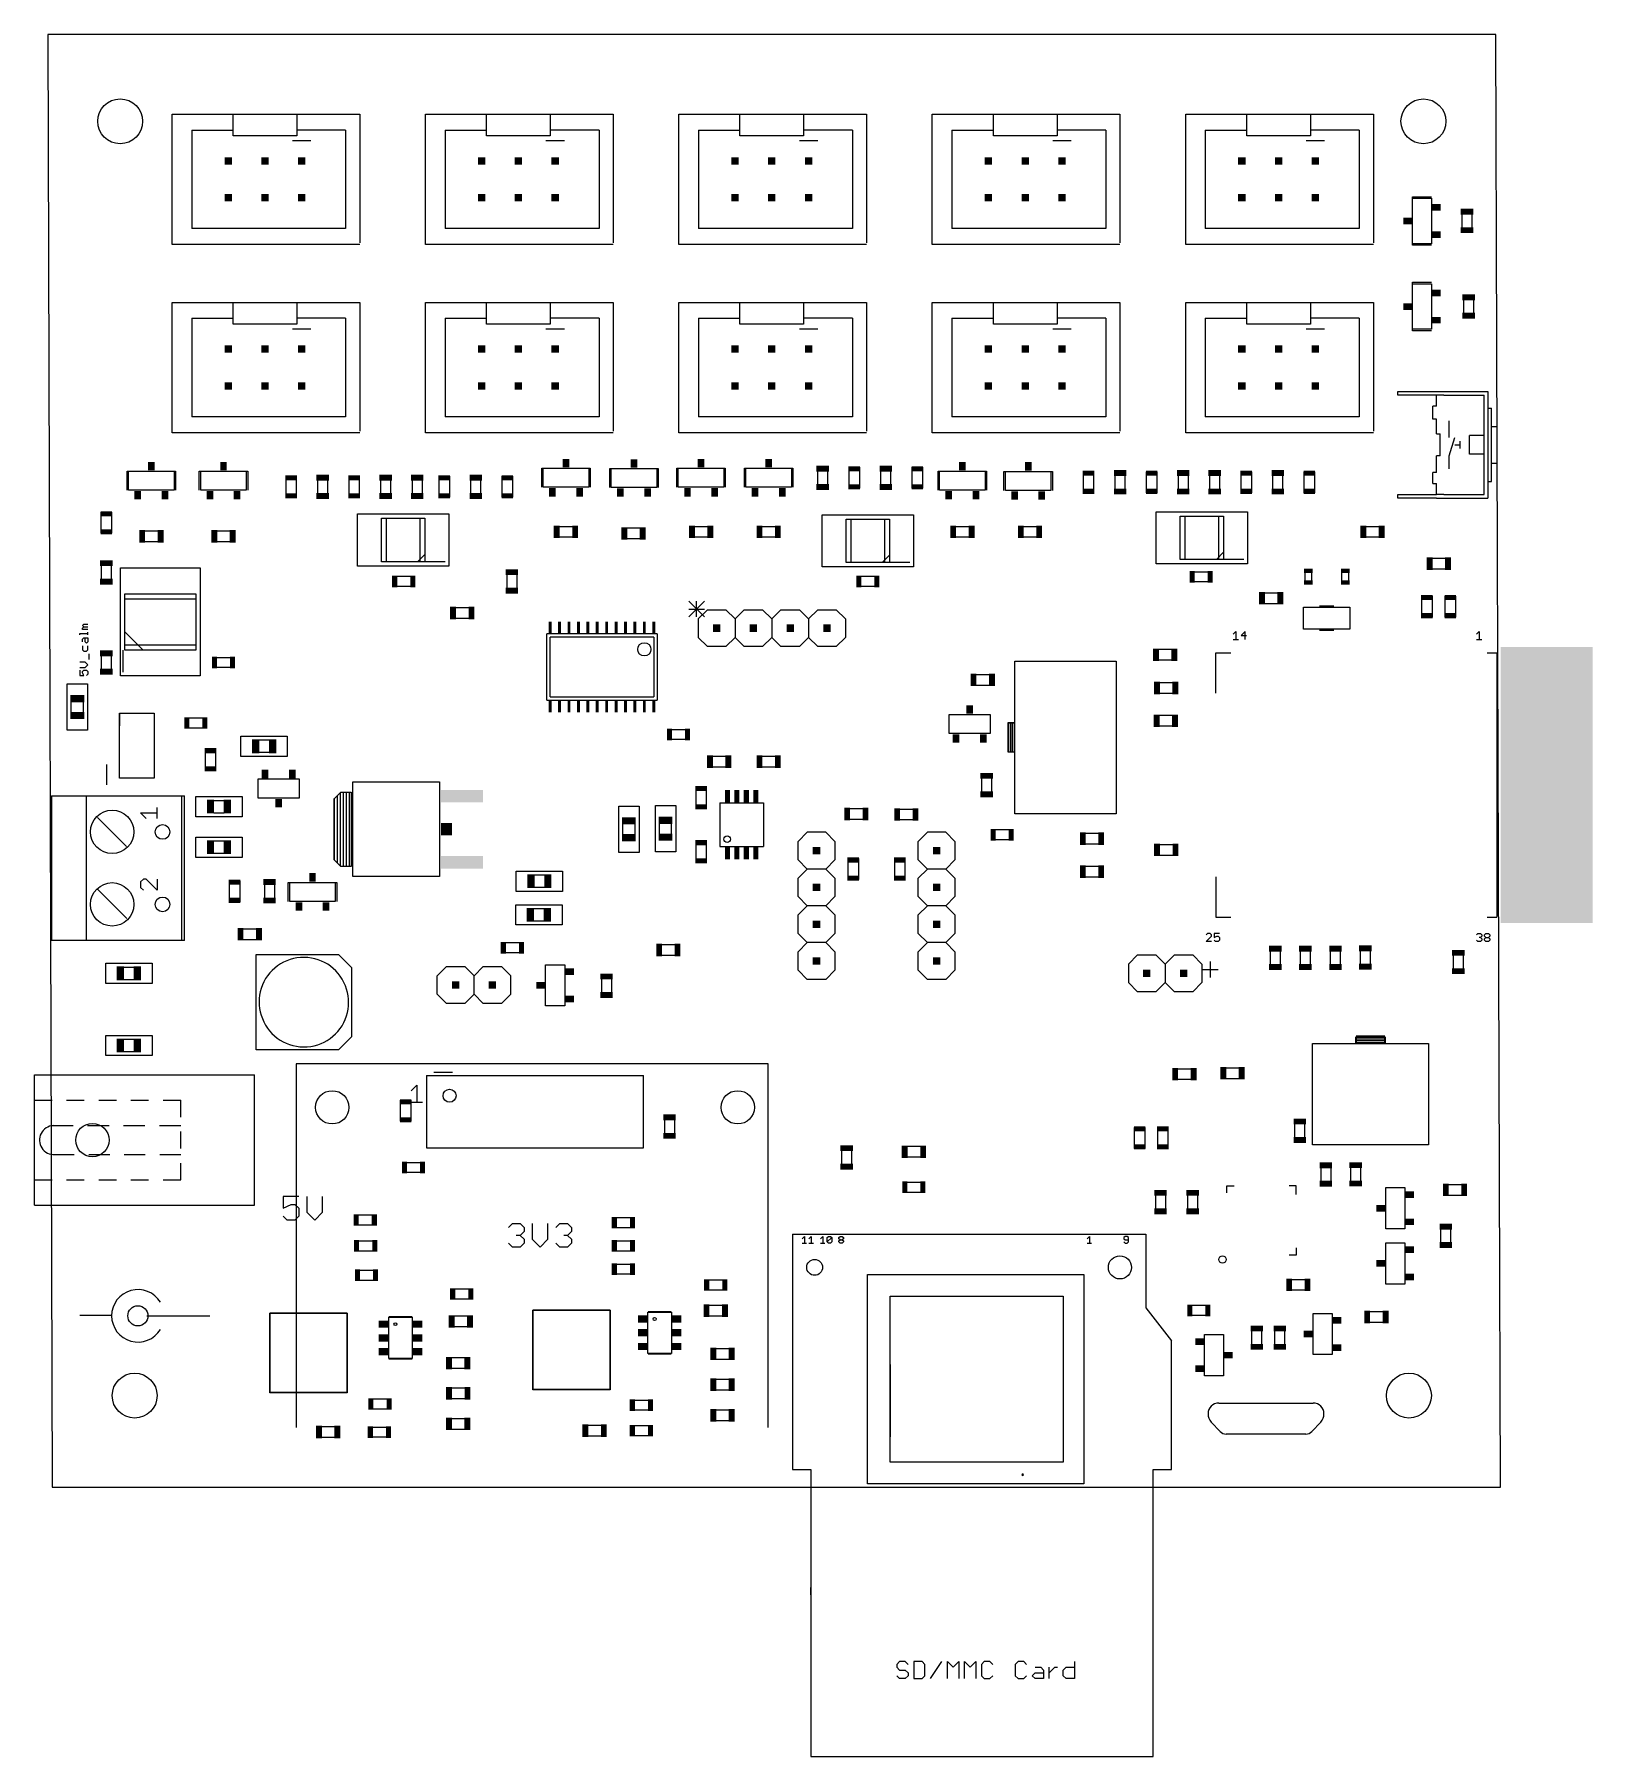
# Model space of a CAD drawing. Extents: x -0.04 to 4.2, y -0.74 to 3.94.
import ezdxf

# ---------------------------------------------------------------- set-up
doc = ezdxf.new("R2010")
doc.units = 0
for name, color, linetype in [('20', 7, 'CONTINUOUS'), ('21', 253, 'CONTINUOUS'), ('51', 253, 'CONTINUOUS')]:
    doc.layers.add(name, color=color, linetype=linetype)

# ---------------------------------------------------------------- blocks, each defined once
blk = doc.blocks.new('RECT')
blk.add_solid([(-0.5, -0.5), (0.5, -0.5), (-0.5, 0.5), (0.5, 0.5)])

msp = doc.modelspace()

# ---------------------------------------------------------------- linework, layer by layer
at = {"layer": '20'}
for p, q in [((3.937008, 3.937008), (0, 3.937008)), ((0, 3.937008), (0.01225, -0.01225)), ((3.949258, -0.01225), (3.937008, 3.937008)), ((0.01225, -0.01225), (3.949258, -0.01225))]:
    msp.add_line(p, q, dxfattribs=at)
for centre, radius in [((0.19685, 3.700787), 0.061024), ((3.740157, 3.700787), 0.061024), ((0.773425, 1.020079), 0.045276), ((1.875787, 1.020079), 0.045276), ((0.121224, 0.931), 0.045276), ((2.915, 0.585), 0.031496), ((2.085, 0.585), 0.021654), ((0.23622, 0.23622), 0.061024), ((3.700787, 0.23622), 0.061024)]:
    msp.add_circle(centre, radius, dxfattribs=at)
at = {"layer": '21'}
for p, q in [((0.337913, 3.720472), (0.503937, 3.720472)), ((0.337913, 3.366142), (0.337913, 3.720472)), ((0.503937, 3.720472), (0.677165, 3.720472)), ((0.503937, 3.661417), (0.503937, 3.720472)), ((0.677165, 3.720472), (0.848189, 3.720472)), ((0.677165, 3.720472), (0.677165, 3.661417)), ((0.848189, 3.720472), (0.848189, 3.370079)), ((1.02689, 3.720472), (1.192913, 3.720472)), ((1.02689, 3.366142), (1.02689, 3.720472)), ((1.192913, 3.720472), (1.366142, 3.720472)), ((1.192913, 3.661417), (1.192913, 3.720472)), ((1.366142, 3.720472), (1.537165, 3.720472)), ((1.366142, 3.720472), (1.366142, 3.661417)), ((1.537165, 3.720472), (1.537165, 3.370079)), ((1.715866, 3.720472), (1.88189, 3.720472)), ((1.715866, 3.366142), (1.715866, 3.720472)), ((1.88189, 3.720472), (2.055118, 3.720472)), ((1.88189, 3.661417), (1.88189, 3.720472)), ((2.055118, 3.720472), (2.226142, 3.720472)), ((2.055118, 3.720472), (2.055118, 3.661417)), ((2.226142, 3.720472), (2.226142, 3.370079)), ((2.404843, 3.720472), (2.570866, 3.720472)), ((2.404843, 3.366142), (2.404843, 3.720472)), ((2.570866, 3.720472), (2.744094, 3.720472)), ((2.570866, 3.661417), (2.570866, 3.720472)), ((2.744094, 3.720472), (2.915118, 3.720472)), ((2.744094, 3.720472), (2.744094, 3.661417)), ((2.915118, 3.720472), (2.915118, 3.370079)), ((3.093819, 3.720472), (3.259843, 3.720472)), ((3.093819, 3.366142), (3.093819, 3.720472)), ((3.259843, 3.720472), (3.433071, 3.720472)), ((3.259843, 3.661417), (3.259843, 3.720472)), ((3.433071, 3.720472), (3.604094, 3.720472)), ((3.433071, 3.720472), (3.433071, 3.661417)), ((3.604094, 3.720472), (3.604094, 3.370079)), ((0.677165, 3.661417), (0.503937, 3.661417)), ((1.366142, 3.661417), (1.192913, 3.661417)), ((2.055118, 3.661417), (1.88189, 3.661417)), ((2.744094, 3.661417), (2.570866, 3.661417)), ((3.433071, 3.661417), (3.259843, 3.661417)), ((0.715551, 3.647559), (0.665551, 3.647559)), ((1.404528, 3.647559), (1.354528, 3.647559)), ((2.093504, 3.647559), (2.043504, 3.647559)), ((2.78248, 3.647559), (2.73248, 3.647559)), ((3.471457, 3.647559), (3.421457, 3.647559)), ((3.71025, 3.495843), (3.761935, 3.495843)), ((3.71025, 3.458094), (3.71025, 3.495843)), ((3.76225, 3.438756), (3.76225, 3.420693)), ((3.71025, 3.364157), (3.71025, 3.401906)), ((0.848189, 3.366142), (0.337913, 3.366142)), ((1.537165, 3.366142), (1.02689, 3.366142)), ((2.226142, 3.366142), (1.715866, 3.366142)), ((2.915118, 3.366142), (2.404843, 3.366142)), ((3.604094, 3.366142), (3.093819, 3.366142)), ((3.761935, 3.364157), (3.71025, 3.364157)), ((3.71025, 3.263093), (3.761935, 3.263093)), ((3.71025, 3.225344), (3.71025, 3.263093)), ((0.337913, 3.208661), (0.503937, 3.208661)), ((0.337913, 2.854331), (0.337913, 3.208661)), ((0.503937, 3.208661), (0.677165, 3.208661)), ((0.503937, 3.149606), (0.503937, 3.208661)), ((0.677165, 3.208661), (0.848189, 3.208661)), ((0.677165, 3.208661), (0.677165, 3.149606)), ((0.848189, 3.208661), (0.848189, 2.858268)), ((1.02689, 3.208661), (1.192913, 3.208661)), ((1.02689, 2.854331), (1.02689, 3.208661)), ((1.192913, 3.208661), (1.366142, 3.208661)), ((1.192913, 3.149606), (1.192913, 3.208661)), ((1.366142, 3.208661), (1.537165, 3.208661)), ((1.366142, 3.208661), (1.366142, 3.149606)), ((1.537165, 3.208661), (1.537165, 2.858268)), ((1.715866, 3.208661), (1.88189, 3.208661)), ((1.715866, 2.854331), (1.715866, 3.208661)), ((1.88189, 3.208661), (2.055118, 3.208661)), ((1.88189, 3.149606), (1.88189, 3.208661)), ((2.055118, 3.208661), (2.226142, 3.208661)), ((2.055118, 3.208661), (2.055118, 3.149606)), ((2.226142, 3.208661), (2.226142, 2.858268)), ((2.404843, 3.208661), (2.570866, 3.208661)), ((2.404843, 2.854331), (2.404843, 3.208661)), ((2.570866, 3.208661), (2.744094, 3.208661)), ((2.570866, 3.149606), (2.570866, 3.208661)), ((2.744094, 3.208661), (2.915118, 3.208661)), ((2.744094, 3.208661), (2.744094, 3.149606)), ((2.915118, 3.208661), (2.915118, 2.858268)), ((3.093819, 3.208661), (3.259843, 3.208661)), ((3.093819, 2.854331), (3.093819, 3.208661)), ((3.259843, 3.208661), (3.433071, 3.208661)), ((3.259843, 3.149606), (3.259843, 3.208661)), ((3.433071, 3.208661), (3.604094, 3.208661)), ((3.433071, 3.208661), (3.433071, 3.149606)), ((3.604094, 3.208661), (3.604094, 2.858268)), ((3.76225, 3.206006), (3.76225, 3.187943)), ((0.677165, 3.149606), (0.503937, 3.149606)), ((1.366142, 3.149606), (1.192913, 3.149606)), ((2.055118, 3.149606), (1.88189, 3.149606)), ((2.744094, 3.149606), (2.570866, 3.149606)), ((3.433071, 3.149606), (3.259843, 3.149606)), ((3.71025, 3.131407), (3.71025, 3.169156)), ((0.715551, 3.135748), (0.665551, 3.135748)), ((1.404528, 3.135748), (1.354528, 3.135748)), ((2.093504, 3.135748), (2.043504, 3.135748)), ((2.78248, 3.135748), (2.73248, 3.135748)), ((3.471457, 3.135748), (3.421457, 3.135748)), ((3.761935, 3.131407), (3.71025, 3.131407)), ((3.7755, 2.96625), (3.9155, 2.96625)), ((3.7755, 2.92625), (3.7755, 2.95625)), ((3.7955, 2.95625), (3.7755, 2.95625)), ((3.8555, 2.95625), (3.9055, 2.95625)), ((3.9055, 2.84625), (3.9055, 2.95625)), ((3.9155, 2.96625), (3.9155, 2.92125)), ((3.7655, 2.89125), (3.7655, 2.92625)), ((3.7755, 2.92625), (3.7655, 2.92625)), ((3.9155, 2.92125), (3.9255, 2.92125)), ((3.9155, 2.92125), (3.9155, 2.67625)), ((3.9255, 2.87125), (3.9255, 2.92125)), ((3.7755, 2.89125), (3.7655, 2.89125)), ((3.7755, 2.85125), (3.7755, 2.89125)), ((3.9255, 2.77125), (3.9255, 2.87125)), ((3.9255, 2.87125), (3.9405, 2.87125)), ((3.9405, 2.77125), (3.9405, 2.87125)), ((0.848189, 2.854331), (0.337913, 2.854331)), ((1.537165, 2.854331), (1.02689, 2.854331)), ((2.226142, 2.854331), (1.715866, 2.854331)), ((2.915118, 2.854331), (2.404843, 2.854331)), ((3.604094, 2.854331), (3.093819, 2.854331)), ((3.7755, 2.85125), (3.7855, 2.85125)), ((3.7855, 2.79125), (3.7855, 2.85125)), ((3.8655, 2.79625), (3.8655, 2.84625)), ((3.9055, 2.84625), (3.8655, 2.84625)), ((3.9055, 2.79625), (3.9055, 2.84625)), ((3.7755, 2.74625), (3.7755, 2.79125)), ((3.7855, 2.79125), (3.7755, 2.79125)), ((3.9055, 2.79625), (3.8655, 2.79625)), ((3.9055, 2.68625), (3.9055, 2.79625)), ((3.9255, 2.72125), (3.9255, 2.77125)), ((3.9255, 2.77125), (3.9405, 2.77125)), ((0.215907, 2.698205), (0.215907, 2.74989)), ((0.215907, 2.74989), (0.253656, 2.74989)), ((0.309844, 2.74989), (0.347593, 2.74989)), ((0.347593, 2.74989), (0.347593, 2.698205)), ((0.411907, 2.698205), (0.411907, 2.74989)), ((0.411907, 2.74989), (0.449656, 2.74989)), ((0.505844, 2.74989), (0.543593, 2.74989)), ((0.543593, 2.74989), (0.543593, 2.698205)), ((1.342907, 2.706065), (1.342907, 2.75775)), ((1.342907, 2.75775), (1.380656, 2.75775)), ((1.436844, 2.75775), (1.474593, 2.75775)), ((1.474593, 2.75775), (1.474593, 2.706065)), ((1.527883, 2.705555), (1.527883, 2.75724)), ((1.527883, 2.75724), (1.565631, 2.75724)), ((1.62182, 2.75724), (1.659568, 2.75724)), ((1.659568, 2.75724), (1.659568, 2.705555)), ((1.710407, 2.706065), (1.710407, 2.75775)), ((1.710407, 2.75775), (1.748156, 2.75775)), ((1.804344, 2.75775), (1.842093, 2.75775)), ((1.842093, 2.75775), (1.842093, 2.706065)), ((1.894157, 2.706065), (1.894157, 2.75775)), ((1.894157, 2.75775), (1.931906, 2.75775)), ((1.988094, 2.75775), (2.025843, 2.75775)), ((2.025843, 2.75775), (2.025843, 2.706065)), ((2.420907, 2.698205), (2.420907, 2.74989)), ((2.420907, 2.74989), (2.458656, 2.74989)), ((2.514844, 2.74989), (2.552593, 2.74989)), ((2.552593, 2.74989), (2.552593, 2.698205)), ((2.599758, 2.69749), (2.599758, 2.749175)), ((2.599758, 2.749175), (2.637506, 2.749175)), ((2.693695, 2.749175), (2.731443, 2.749175)), ((2.731443, 2.749175), (2.731443, 2.69749)), ((3.7655, 2.71625), (3.7655, 2.74625)), ((3.7755, 2.74625), (3.7655, 2.74625)), ((3.7655, 2.71625), (3.7755, 2.71625)), ((3.7755, 2.68625), (3.7755, 2.71625)), ((3.9155, 2.72125), (3.9255, 2.72125)), ((0.290506, 2.69789), (0.272443, 2.69789)), ((0.486506, 2.69789), (0.468443, 2.69789)), ((1.417506, 2.70575), (1.399443, 2.70575)), ((1.602481, 2.70524), (1.584418, 2.70524)), ((1.785006, 2.70575), (1.766943, 2.70575)), ((1.968756, 2.70575), (1.950693, 2.70575)), ((2.495506, 2.69789), (2.477443, 2.69789)), ((2.674356, 2.697175), (2.656293, 2.697175)), ((3.7955, 2.68625), (3.7755, 2.68625)), ((3.7755, 2.67625), (3.9155, 2.67625)), ((3.8555, 2.68625), (3.9055, 2.68625)), ((3.092474, 2.509445), (3.092474, 2.627555)), ((3.092474, 2.627555), (3.183026, 2.627555)), ((3.183026, 2.627555), (3.183026, 2.509445)), ((0.920724, 2.503445), (0.920724, 2.621555)), ((0.920724, 2.621555), (1.011276, 2.621555)), ((1.011276, 2.621555), (1.011276, 2.503445)), ((2.184224, 2.501195), (2.184224, 2.619305)), ((2.184224, 2.619305), (2.274776, 2.619305)), ((2.274776, 2.619305), (2.274776, 2.501195)), ((1.011276, 2.503445), (0.920724, 2.503445)), ((1.080173, 2.503445), (1.025055, 2.503445)), ((2.274776, 2.501195), (2.184224, 2.501195)), ((2.343673, 2.501195), (2.288555, 2.501195)), ((3.183026, 2.509445), (3.092474, 2.509445)), ((3.251923, 2.509445), (3.196805, 2.509445)), ((0.209715, 2.276837), (0.209715, 2.402663)), ((0.209715, 2.402663), (0.402785, 2.402663)), ((0.402785, 2.402663), (0.402785, 2.276837)), ((1.7425, 2.396129), (1.785203, 2.353426)), ((1.7425, 2.353426), (1.785203, 2.396129)), ((1.763852, 2.353426), (1.763852, 2.396129)), ((1.7425, 2.374777), (1.785203, 2.374777)), ((1.793504, 2.372835), (1.768504, 2.347835)), ((1.768504, 2.347835), (1.768504, 2.297835)), ((1.793504, 2.372835), (1.843504, 2.372835)), ((1.843504, 2.372835), (1.868504, 2.347835)), ((1.868504, 2.347835), (1.893504, 2.372835)), ((1.868504, 2.347835), (1.868504, 2.297835)), ((1.893504, 2.372835), (1.943504, 2.372835)), ((1.943504, 2.372835), (1.968504, 2.347835)), ((1.968504, 2.347835), (1.993504, 2.372835)), ((1.968504, 2.347835), (1.968504, 2.297835)), ((1.993504, 2.372835), (2.043504, 2.372835)), ((2.043504, 2.372835), (2.068504, 2.347835)), ((2.093504, 2.372835), (2.068504, 2.347835)), ((2.068504, 2.347835), (2.068504, 2.297835)), ((2.093504, 2.372835), (2.143504, 2.372835)), ((2.143504, 2.372835), (2.168504, 2.347835)), ((2.168504, 2.347835), (2.168504, 2.297835)), ((3.457565, 2.383465), (3.496935, 2.383465)), ((0.087231, 2.304244), (0.087231, 2.307914)), ((0.087231, 2.307914), (0.10925, 2.307914)), ((0.094571, 2.329986), (0.098241, 2.333656)), ((0.098241, 2.326316), (0.094571, 2.329986)), ((0.094571, 2.322646), (0.098241, 2.326316)), ((0.094571, 2.318977), (0.094571, 2.322646)), ((0.10925, 2.318977), (0.094571, 2.318977)), ((0.094571, 2.293155), (0.098241, 2.296824)), ((0.098241, 2.333656), (0.10925, 2.333656)), ((0.098241, 2.326316), (0.10925, 2.326316)), ((0.098241, 2.296824), (0.10925, 2.296824)), ((0.10191, 2.285815), (0.10191, 2.296824)), ((0.10925, 2.304244), (0.10925, 2.311584)), ((0.10925, 2.296824), (0.10925, 2.285815)), ((1.656931, 2.307124), (1.356569, 2.307124)), ((1.356569, 2.127376), (1.356569, 2.307124)), ((1.647931, 2.298124), (1.365569, 2.298124)), ((1.365569, 2.136376), (1.365569, 2.298124)), ((1.647931, 2.298124), (1.647931, 2.136376)), ((1.656931, 2.307124), (1.656931, 2.127376)), ((1.768504, 2.297835), (1.793504, 2.272835)), ((1.868504, 2.297835), (1.843504, 2.272835)), ((1.893504, 2.272835), (1.868504, 2.297835)), ((1.968504, 2.297835), (1.943504, 2.272835)), ((1.993504, 2.272835), (1.968504, 2.297835)), ((2.068504, 2.297835), (2.043504, 2.272835)), ((2.068504, 2.297835), (2.093504, 2.272835)), ((2.168504, 2.297835), (2.143504, 2.272835)), ((3.22275, 2.306429), (3.23009, 2.313769)), ((3.23009, 2.313769), (3.23009, 2.29175)), ((3.255858, 2.313769), (3.244849, 2.302759)), ((3.244849, 2.302759), (3.259528, 2.302759)), ((3.255858, 2.29175), (3.255858, 2.313769)), ((3.496935, 2.316535), (3.457565, 2.316535)), ((3.88425, 2.306429), (3.89159, 2.313769)), ((3.89159, 2.313769), (3.89159, 2.29175)), ((0.094571, 2.285815), (0.094571, 2.293155)), ((0.094571, 2.274726), (0.094571, 2.263716)), ((0.094571, 2.263716), (0.098241, 2.260046)), ((0.098241, 2.260046), (0.10558, 2.260046)), ((0.10558, 2.282145), (0.10191, 2.285815)), ((0.10925, 2.285815), (0.10558, 2.282145)), ((0.10558, 2.260046), (0.10925, 2.263716)), ((0.10925, 2.263716), (0.10925, 2.274726)), ((0.11292, 2.237948), (0.11292, 2.252627)), ((0.204675, 2.202939), (0.204675, 2.263057)), ((0.402785, 2.276837), (0.209715, 2.276837)), ((1.843504, 2.272835), (1.793504, 2.272835)), ((1.943504, 2.272835), (1.893504, 2.272835)), ((2.043504, 2.272835), (1.993504, 2.272835)), ((2.143504, 2.272835), (2.093504, 2.272835)), ((3.175709, 2.1465), (3.175709, 2.255831)), ((3.175709, 2.255831), (3.216142, 2.255831)), ((3.22275, 2.29175), (3.237429, 2.29175)), ((3.88425, 2.29175), (3.898929, 2.29175)), ((3.913425, 2.255831), (3.939646, 2.255831)), ((3.939646, 2.255831), (3.939646, 1.537169)), ((0.10191, 2.230528), (0.087231, 2.230528)), ((0.087231, 2.215849), (0.10191, 2.215849)), ((0.087231, 2.208429), (0.087231, 2.19375)), ((0.094571, 2.204759), (0.098241, 2.208429)), ((0.094571, 2.20109), (0.094571, 2.204759)), ((0.098241, 2.19375), (0.094571, 2.20109)), ((0.098241, 2.208429), (0.10558, 2.208429)), ((0.10925, 2.223188), (0.10191, 2.230528)), ((0.10191, 2.215849), (0.10925, 2.223188)), ((0.10558, 2.208429), (0.10925, 2.204759)), ((0.10925, 2.204759), (0.10925, 2.19742)), ((2.629615, 2.065018), (2.629615, 2.233129)), ((2.629615, 2.233129), (2.905205, 2.233129)), ((2.905205, 2.233129), (2.905205, 1.818168)), ((0.052941, 2.045508), (0.052941, 2.171492)), ((0.052941, 2.171492), (0.108059, 2.171492)), ((0.087231, 2.19375), (0.098241, 2.19375)), ((0.10925, 2.19742), (0.10558, 2.19375)), ((0.108059, 2.171492), (0.108059, 2.045508)), ((1.356569, 2.127376), (1.656931, 2.127376)), ((1.365569, 2.136376), (1.647931, 2.136376)), ((0.194756, 2.092083), (0.289244, 2.092083)), ((0.194756, 2.092083), (0.194756, 2.057555)), ((2.4505, 2.05625), (2.4505, 2.08825)), ((2.4505, 2.08825), (2.4725, 2.08825)), ((2.5405, 2.08825), (2.5625, 2.08825)), ((2.5625, 2.08825), (2.5625, 2.05625)), ((2.629615, 2.065018), (2.60993, 2.065018)), ((2.60993, 2.065018), (2.60993, 1.986278)), ((2.61241, 1.985648), (2.61241, 2.065648)), ((2.61241, 2.065648), (2.62741, 2.065648)), ((2.61241, 2.065648), (2.61241, 1.985648)), ((2.61741, 2.065648), (2.61741, 1.985648)), ((2.62241, 2.065648), (2.62241, 1.985648)), ((2.62741, 2.065648), (2.62741, 1.985648)), ((2.629615, 1.986278), (2.629615, 2.065018)), ((0.108059, 2.045508), (0.052941, 2.045508)), ((0.525008, 1.974091), (0.525008, 2.029209)), ((0.525008, 2.029209), (0.650992, 2.029209)), ((0.650992, 2.029209), (0.650992, 1.974091)), ((0.650992, 1.974091), (0.525008, 1.974091)), ((2.60993, 1.986278), (2.629615, 1.986278)), ((2.62741, 1.985648), (2.61241, 1.985648)), ((2.629615, 1.818168), (2.629615, 1.986278)), ((0.159323, 1.952319), (0.159323, 1.897201)), ((0.194756, 1.914917), (0.194756, 1.949445)), ((0.289244, 1.914917), (0.194756, 1.914917)), ((0.57175, 1.86075), (0.57175, 1.89275)), ((0.68375, 1.89275), (0.68375, 1.86075)), ((0.829, 1.90525), (1.065, 1.905266)), ((1.065, 1.905266), (1.065, 1.647234)), ((0.01, 1.866917), (0.01, 1.473925)), ((0.01, 1.866917), (0.104016, 1.866917)), ((0.104016, 1.866917), (0.104016, 1.803925)), ((0.104016, 1.866917), (0.364016, 1.866917)), ((0.2975, 1.805386), (0.2975, 1.835412)), ((0.364016, 1.866917), (0.364016, 1.473925)), ((0.364016, 1.866917), (0.372008, 1.866917)), ((0.372008, 1.473925), (0.372008, 1.866917)), ((0.402508, 1.865059), (0.528492, 1.865059)), ((0.402508, 1.809941), (0.402508, 1.865059)), ((0.528492, 1.865059), (0.528492, 1.809941)), ((0.59375, 1.86075), (0.57175, 1.86075)), ((0.68375, 1.86075), (0.66175, 1.86075)), ((1.552691, 1.713258), (1.552691, 1.839242)), ((1.552691, 1.839242), (1.607809, 1.839242)), ((1.607809, 1.839242), (1.607809, 1.713258)), ((1.652191, 1.714676), (1.652191, 1.84066)), ((1.652191, 1.84066), (1.70731, 1.84066)), ((1.70731, 1.84066), (1.70731, 1.714676)), ((1.827445, 1.842634), (1.827445, 1.734366)), ((1.945555, 1.842634), (1.945555, 1.734366)), ((0.267474, 1.805386), (0.252462, 1.820399)), ((0.252462, 1.820399), (0.2975, 1.820399)), ((0.528492, 1.809941), (0.402508, 1.809941)), ((2.905205, 1.818168), (2.629615, 1.818168)), ((0.104016, 1.733925), (0.104016, 1.606917)), ((0.402508, 1.754809), (0.528492, 1.754809)), ((0.402508, 1.699691), (0.402508, 1.754809)), ((0.528492, 1.754809), (0.528492, 1.699691)), ((2.065, 1.768), (2.04, 1.743)), ((2.04, 1.693), (2.04, 1.743)), ((2.115, 1.768), (2.065, 1.768)), ((2.14, 1.743), (2.115, 1.768)), ((2.14, 1.743), (2.14, 1.693)), ((2.3915, 1.768), (2.3665, 1.743)), ((2.3665, 1.693), (2.3665, 1.743)), ((2.4415, 1.768), (2.3915, 1.768)), ((2.4665, 1.743), (2.4415, 1.768)), ((2.4665, 1.743), (2.4665, 1.693)), ((0.528492, 1.699691), (0.402508, 1.699691)), ((1.607809, 1.713258), (1.552691, 1.713258)), ((1.70731, 1.714676), (1.652191, 1.714676)), ((2.065, 1.668), (2.04, 1.693)), ((2.14, 1.693), (2.115, 1.668)), ((2.3915, 1.668), (2.3665, 1.693)), ((2.4665, 1.693), (2.4415, 1.668)), ((0.259968, 1.640412), (0.252462, 1.632905)), ((0.267474, 1.640412), (0.259968, 1.640412)), ((0.2975, 1.610386), (0.267474, 1.640412)), ((0.2975, 1.640412), (0.2975, 1.610386)), ((1.065, 1.647234), (0.829, 1.64725)), ((1.273676, 1.662328), (1.39966, 1.662328)), ((1.273676, 1.60721), (1.273676, 1.662328)), ((1.39966, 1.662328), (1.39966, 1.60721)), ((2.04, 1.643), (2.065, 1.668)), ((2.04, 1.593), (2.04, 1.643)), ((2.115, 1.668), (2.065, 1.668)), ((2.115, 1.668), (2.14, 1.643)), ((2.14, 1.643), (2.14, 1.593)), ((2.3665, 1.643), (2.3915, 1.668)), ((2.3665, 1.593), (2.3665, 1.643)), ((2.4415, 1.668), (2.3915, 1.668)), ((2.4415, 1.668), (2.4665, 1.643)), ((2.4665, 1.643), (2.4665, 1.593)), ((3.175709, 1.6465), (3.175709, 1.537169)), ((0.252462, 1.632905), (0.252462, 1.617892)), ((0.252462, 1.617892), (0.259968, 1.610386)), ((0.653907, 1.580065), (0.653907, 1.63175)), ((0.653907, 1.63175), (0.691656, 1.63175)), ((0.747844, 1.63175), (0.785593, 1.63175)), ((0.785593, 1.63175), (0.785593, 1.580065)), ((1.39966, 1.60721), (1.273676, 1.60721)), ((2.065, 1.568), (2.04, 1.593)), ((2.14, 1.593), (2.115, 1.568)), ((2.3915, 1.568), (2.3665, 1.593)), ((2.4665, 1.593), (2.4415, 1.568)), ((0.728506, 1.57975), (0.710443, 1.57975)), ((1.272258, 1.571059), (1.398242, 1.571059)), ((1.272258, 1.515941), (1.272258, 1.571059)), ((1.398242, 1.571059), (1.398242, 1.515941)), ((2.04, 1.543), (2.065, 1.568)), ((2.115, 1.568), (2.065, 1.568)), ((2.115, 1.568), (2.14, 1.543)), ((2.3665, 1.543), (2.3915, 1.568)), ((2.4415, 1.568), (2.3915, 1.568)), ((2.4415, 1.568), (2.4665, 1.543)), ((0.104016, 1.536917), (0.104016, 1.473925)), ((1.398242, 1.515941), (1.272258, 1.515941)), ((2.04, 1.493), (2.04, 1.543)), ((2.14, 1.543), (2.14, 1.493)), ((2.3665, 1.493), (2.3665, 1.543)), ((2.4665, 1.543), (2.4665, 1.493)), ((3.175709, 1.537169), (3.216142, 1.537169)), ((3.913425, 1.537169), (3.939646, 1.537169)), ((0.104016, 1.473925), (0.01, 1.473925)), ((0.364016, 1.473925), (0.104016, 1.473925)), ((0.372008, 1.473925), (0.364016, 1.473925)), ((2.065, 1.468), (2.04, 1.493)), ((2.065, 1.468), (2.04, 1.443)), ((2.115, 1.468), (2.065, 1.468)), ((2.14, 1.493), (2.115, 1.468)), ((2.14, 1.443), (2.115, 1.468)), ((2.3915, 1.468), (2.3665, 1.493)), ((2.3915, 1.468), (2.3665, 1.443)), ((2.4415, 1.468), (2.3915, 1.468)), ((2.4665, 1.493), (2.4415, 1.468)), ((2.4665, 1.443), (2.4415, 1.468)), ((3.15292, 1.493019), (3.14925, 1.489349)), ((3.14925, 1.471), (3.163929, 1.485679)), ((3.163929, 1.471), (3.14925, 1.471)), ((3.160259, 1.493019), (3.15292, 1.493019)), ((3.163929, 1.489349), (3.160259, 1.493019)), ((3.163929, 1.485679), (3.163929, 1.489349)), ((3.186028, 1.493019), (3.171349, 1.493019)), ((3.171349, 1.493019), (3.171349, 1.482009)), ((3.171349, 1.482009), (3.178688, 1.485679)), ((3.175019, 1.471), (3.171349, 1.47467)), ((3.182358, 1.471), (3.175019, 1.471)), ((3.178688, 1.485679), (3.182358, 1.485679)), ((3.182358, 1.485679), (3.186028, 1.482009)), ((3.186028, 1.47467), (3.182358, 1.471)), ((3.186028, 1.482009), (3.186028, 1.47467)), ((3.88425, 1.489349), (3.88792, 1.493019)), ((3.88792, 1.471), (3.88425, 1.47467)), ((3.88792, 1.493019), (3.895259, 1.493019)), ((3.895259, 1.471), (3.88792, 1.471)), ((3.895259, 1.482009), (3.89159, 1.482009)), ((3.895259, 1.493019), (3.898929, 1.489349)), ((3.898929, 1.485679), (3.895259, 1.482009)), ((3.895259, 1.482009), (3.898929, 1.47834)), ((3.898929, 1.47467), (3.895259, 1.471)), ((3.898929, 1.489349), (3.898929, 1.485679)), ((3.898929, 1.47834), (3.898929, 1.47467)), ((3.906349, 1.489349), (3.910019, 1.493019)), ((3.906349, 1.485679), (3.906349, 1.489349)), ((3.910019, 1.482009), (3.906349, 1.485679)), ((3.906349, 1.47834), (3.910019, 1.482009)), ((3.906349, 1.47467), (3.906349, 1.47834)), ((3.910019, 1.471), (3.906349, 1.47467)), ((3.910019, 1.493019), (3.917358, 1.493019)), ((3.910019, 1.482009), (3.917358, 1.482009)), ((3.917358, 1.471), (3.910019, 1.471)), ((3.917358, 1.493019), (3.921028, 1.489349)), ((3.921028, 1.485679), (3.917358, 1.482009)), ((3.917358, 1.482009), (3.921028, 1.47834)), ((3.921028, 1.47467), (3.917358, 1.471)), ((3.921028, 1.489349), (3.921028, 1.485679)), ((3.921028, 1.47834), (3.921028, 1.47467)), ((0.157508, 1.411809), (0.283492, 1.411809)), ((0.157508, 1.356691), (0.157508, 1.411809)), ((0.283492, 1.411809), (0.283492, 1.356691)), ((0.566329, 1.349307), (0.566329, 1.435921)), ((0.566329, 1.435921), (0.790738, 1.435921)), ((0.790738, 1.435921), (0.826171, 1.400488)), ((2.04, 1.393), (2.04, 1.443)), ((2.14, 1.443), (2.14, 1.393)), ((2.3665, 1.393), (2.3665, 1.443)), ((2.4665, 1.443), (2.4665, 1.393)), ((2.963, 1.43425), (2.938, 1.40925)), ((2.938, 1.40925), (2.938, 1.35925)), ((2.963, 1.43425), (3.013, 1.43425)), ((3.013, 1.43425), (3.038, 1.40925)), ((3.038, 1.40925), (3.063, 1.43425)), ((3.038, 1.40925), (3.038, 1.35925)), ((3.063, 1.43425), (3.113, 1.43425)), ((3.113, 1.43425), (3.138, 1.40925)), ((3.138, 1.40925), (3.138, 1.35925)), ((3.160352, 1.416129), (3.160352, 1.373426)), ((0.826171, 1.400488), (0.826171, 1.349307)), ((1.059, 1.37775), (1.084, 1.40275)), ((1.059, 1.32775), (1.059, 1.37775)), ((1.084, 1.40275), (1.134, 1.40275)), ((1.134, 1.40275), (1.159, 1.37775)), ((1.159, 1.37775), (1.184, 1.40275)), ((1.159, 1.32775), (1.159, 1.37775)), ((1.184, 1.40275), (1.234, 1.40275)), ((1.259, 1.37775), (1.234, 1.40275)), ((1.259, 1.32775), (1.259, 1.37775)), ((2.065, 1.368), (2.04, 1.393)), ((2.115, 1.368), (2.065, 1.368)), ((2.14, 1.393), (2.115, 1.368)), ((2.3915, 1.368), (2.3665, 1.393)), ((2.4415, 1.368), (2.3915, 1.368)), ((2.4665, 1.393), (2.4415, 1.368)), ((2.938, 1.35925), (2.963, 1.33425)), ((3.038, 1.35925), (3.013, 1.33425)), ((3.063, 1.33425), (3.038, 1.35925)), ((3.138, 1.35925), (3.113, 1.33425)), ((3.139, 1.394777), (3.181703, 1.394777)), ((0.283492, 1.356691), (0.157508, 1.356691)), ((1.084, 1.30275), (1.059, 1.32775)), ((1.159, 1.32775), (1.134, 1.30275)), ((1.184, 1.30275), (1.159, 1.32775)), ((1.234, 1.30275), (1.259, 1.32775)), ((3.013, 1.33425), (2.963, 1.33425)), ((3.113, 1.33425), (3.063, 1.33425)), ((1.134, 1.30275), (1.084, 1.30275)), ((1.234, 1.30275), (1.184, 1.30275)), ((0.566329, 1.176079), (0.566329, 1.262693)), ((0.826171, 1.262693), (0.826171, 1.211512)), ((0.157508, 1.215809), (0.283492, 1.215809)), ((0.157508, 1.160691), (0.157508, 1.215809)), ((0.283492, 1.215809), (0.283492, 1.160691)), ((0.790738, 1.176079), (0.566329, 1.176079)), ((0.826171, 1.211512), (0.790738, 1.176079)), ((3.43877, 0.917955), (3.43877, 1.193545)), ((3.43877, 1.193545), (3.55688, 1.193545)), ((3.55625, 1.19575), (3.55625, 1.21075)), ((3.55625, 1.21075), (3.63625, 1.21075)), ((3.63625, 1.21075), (3.55625, 1.21075)), ((3.63625, 1.20575), (3.55625, 1.20575)), ((3.63625, 1.20075), (3.55625, 1.20075)), ((3.63625, 1.19575), (3.55625, 1.19575)), ((3.63562, 1.21323), (3.55688, 1.21323)), ((3.55688, 1.21323), (3.55688, 1.193545)), ((3.55688, 1.193545), (3.63562, 1.193545)), ((3.63562, 1.193545), (3.63562, 1.21323)), ((3.63562, 1.193545), (3.75373, 1.193545)), ((3.63625, 1.21075), (3.63625, 1.19575)), ((3.75373, 1.193545), (3.75373, 0.917955)), ((0.283492, 1.160691), (0.157508, 1.160691)), ((1.958465, 1.138189), (0.675, 1.138189)), ((0.675, 1.138189), (0.675, 0.15)), ((1.958465, 0.15), (1.958465, 1.138189)), ((-0.036256, 1.039268), (-0.036256, 1.108165)), ((-0.036256, 1.108165), (0.562169, 1.108165)), ((0.562169, 0.756591), (0.562169, 1.108165)), ((0.988024, 1.064583), (1.00337, 1.079929)), ((1.00337, 1.079929), (1.00337, 1.03389)), ((1.029331, 1.106693), (1.029331, 0.909843)), ((1.029331, 1.106693), (1.619882, 1.106693)), ((1.1, 1.115), (1.05, 1.115)), ((1.619882, 0.909843), (1.619882, 1.106693)), ((-0.036256, 1.039268), (0.011776, 1.039282)), ((-0.036256, 0.822732), (-0.036256, 1.039268)), ((0.051146, 1.039294), (0.099177, 1.039308)), ((0.138547, 1.03932), (0.186579, 1.039334)), ((0.225949, 1.039346), (0.27398, 1.03936)), ((0.31335, 1.039372), (0.361382, 1.039386)), ((0.361382, 0.993415), (0.361382, 1.039386)), ((0.988024, 1.03389), (1.018716, 1.03389)), ((0.361382, 0.908073), (0.361382, 0.954045)), ((1.029331, 0.909843), (1.619882, 0.909843)), ((3.75373, 0.917955), (3.43877, 0.917955)), ((0.361382, 0.822732), (0.361382, 0.868703)), ((-0.036256, 0.753835), (-0.036256, 0.822732)), ((-0.036256, 0.822732), (0.011776, 0.822732)), ((0.051146, 0.822732), (0.099177, 0.822732)), ((0.138547, 0.822732), (0.186579, 0.822732)), ((0.225949, 0.822732), (0.27398, 0.822732)), ((0.31335, 0.822732), (0.361382, 0.822732)), ((3.205512, 0.787303), (3.205512, 0.806988)), ((3.205512, 0.806988), (3.225197, 0.806988)), ((3.394488, 0.806988), (3.374803, 0.806988)), ((3.394488, 0.783366), (3.394488, 0.806988)), ((-0.036256, 0.753835), (0.561776, 0.753835)), ((2.025, 0.675), (2.985, 0.675)), ((2.025, 0.675), (2.025, 0.035)), ((2.051, 0.66301), (2.057005, 0.669015)), ((2.057005, 0.669015), (2.057005, 0.651)), ((2.069416, 0.66301), (2.075421, 0.669015)), ((2.075421, 0.669015), (2.075421, 0.651)), ((2.101, 0.66301), (2.107005, 0.669015)), ((2.107005, 0.669015), (2.107005, 0.651)), ((2.119416, 0.666013), (2.122418, 0.669015)), ((2.119416, 0.654002), (2.119416, 0.666013)), ((2.119416, 0.654002), (2.131426, 0.666013)), ((2.122418, 0.669015), (2.128423, 0.669015)), ((2.128423, 0.669015), (2.131426, 0.666013)), ((2.131426, 0.666013), (2.131426, 0.654002)), ((2.151, 0.666013), (2.154002, 0.669015)), ((2.151, 0.66301), (2.151, 0.666013)), ((2.154002, 0.660008), (2.151, 0.66301)), ((2.151, 0.657005), (2.154002, 0.660008)), ((2.151, 0.654002), (2.151, 0.657005)), ((2.154002, 0.669015), (2.160008, 0.669015)), ((2.154002, 0.660008), (2.160008, 0.660008)), ((2.160008, 0.669015), (2.16301, 0.666013)), ((2.16301, 0.66301), (2.160008, 0.660008)), ((2.160008, 0.660008), (2.16301, 0.657005)), ((2.16301, 0.666013), (2.16301, 0.66301)), ((2.16301, 0.657005), (2.16301, 0.654002)), ((2.826, 0.66301), (2.832005, 0.669015)), ((2.832005, 0.669015), (2.832005, 0.651)), ((2.929002, 0.669015), (2.926, 0.666013)), ((2.926, 0.666013), (2.926, 0.66301)), ((2.926, 0.66301), (2.929002, 0.660008)), ((2.935008, 0.669015), (2.929002, 0.669015)), ((2.929002, 0.660008), (2.93801, 0.660008)), ((2.93801, 0.666013), (2.935008, 0.669015)), ((2.93801, 0.654002), (2.93801, 0.666013)), ((2.985, 0.675), (2.985, 0.475)), ((2.051, 0.651), (2.06301, 0.651)), ((2.069416, 0.651), (2.081426, 0.651)), ((2.101, 0.651), (2.11301, 0.651)), ((2.122418, 0.651), (2.119416, 0.654002)), ((2.128423, 0.651), (2.122418, 0.651)), ((2.131426, 0.654002), (2.128423, 0.651)), ((2.154002, 0.651), (2.151, 0.654002)), ((2.160008, 0.651), (2.154002, 0.651)), ((2.16301, 0.654002), (2.160008, 0.651)), ((2.826, 0.651), (2.83801, 0.651)), ((2.926, 0.654002), (2.929002, 0.651)), ((2.929002, 0.651), (2.935008, 0.651)), ((2.935008, 0.651), (2.93801, 0.654002)), ((3.394488, 0.618012), (3.374803, 0.618012)), ((3.394488, 0.637697), (3.394488, 0.618012)), ((1.319669, 0.253232), (1.319669, 0.469768)), ((1.319669, 0.469768), (1.528331, 0.469768)), ((1.528331, 0.469768), (1.528331, 0.253232)), ((2.290436, 0.478687), (2.290436, 0.506246)), ((2.290436, 0.506246), (2.68709, 0.506246)), ((2.985, 0.475), (3.055, 0.385)), ((0.172725, 0.454475), (0.086975, 0.454475)), ((0.2695, 0.45325), (0.441, 0.45325)), ((0.604669, 0.244982), (0.604669, 0.461518)), ((0.604669, 0.461518), (0.813331, 0.461518)), ((0.813331, 0.461518), (0.813331, 0.244982)), ((0.990496, 0.450337), (0.927504, 0.450337)), ((1.695246, 0.464337), (1.632254, 0.464337)), ((3.439978, 0.459667), (3.471978, 0.459667)), ((3.439978, 0.437667), (3.439978, 0.459667)), ((3.055, 0.035), (3.055, 0.385)), ((3.164689, 0.402333), (3.196689, 0.402333)), ((3.196689, 0.402333), (3.196689, 0.380333)), ((0.927504, 0.336163), (0.990496, 0.336163)), ((1.632254, 0.350163), (1.695246, 0.350163)), ((2.760908, 0.360576), (2.760908, 0.124356)), ((3.439978, 0.347667), (3.439978, 0.369667)), ((3.471978, 0.347667), (3.439978, 0.347667)), ((2.290436, 0.321206), (2.290436, 0.124356)), ((3.196689, 0.290333), (3.164689, 0.290333)), ((3.196689, 0.312333), (3.196689, 0.290333)), ((0.813331, 0.244982), (0.604669, 0.244982)), ((1.528331, 0.253232), (1.319669, 0.253232)), ((3.183931, 0.216169), (3.440364, 0.216169)), ((3.154667, 0.186764), (3.154667, 0.186905)), ((3.187246, 0.138824), (3.163465, 0.164389)), ((3.46083, 0.164389), (3.437049, 0.138824)), ((3.469628, 0.186905), (3.469628, 0.186764)), ((3.420287, 0.131523), (3.204008, 0.131523)), ((2.025, 0.035), (2.075, 0.035)), ((2.075, 0.035), (2.075, -0.745)), ((3.005, 0.035), (3.055, 0.035)), ((3.005, -0.745), (3.005, 0.035)), ((2.075, -0.305), (2.075, -0.285)), ((2.315914, -0.486961), (2.30824, -0.494634)), ((2.30824, -0.494634), (2.30824, -0.502307)), ((2.30824, -0.502307), (2.315914, -0.50998)), ((2.33126, -0.486961), (2.315914, -0.486961)), ((2.315914, -0.50998), (2.33126, -0.50998)), ((2.338933, -0.494634), (2.33126, -0.486961)), ((2.33126, -0.50998), (2.338933, -0.517654)), ((2.35428, -0.486961), (2.35428, -0.533)), ((2.377299, -0.486961), (2.35428, -0.486961)), ((2.384972, -0.494634), (2.377299, -0.486961)), ((2.384972, -0.525327), (2.384972, -0.494634)), ((2.400319, -0.533), (2.431012, -0.486961)), ((2.446358, -0.533), (2.446358, -0.486961)), ((2.446358, -0.486961), (2.461704, -0.502307)), ((2.461704, -0.502307), (2.477051, -0.486961)), ((2.477051, -0.486961), (2.477051, -0.533)), ((2.492397, -0.533), (2.492397, -0.486961)), ((2.492397, -0.486961), (2.507744, -0.502307)), ((2.507744, -0.502307), (2.52309, -0.486961)), ((2.52309, -0.486961), (2.52309, -0.533)), ((2.54611, -0.486961), (2.538437, -0.494634)), ((2.538437, -0.494634), (2.538437, -0.525327)), ((2.561456, -0.486961), (2.54611, -0.486961)), ((2.569129, -0.494634), (2.561456, -0.486961)), ((2.638188, -0.486961), (2.630515, -0.494634)), ((2.630515, -0.494634), (2.630515, -0.525327)), ((2.653535, -0.486961), (2.638188, -0.486961)), ((2.661208, -0.494634), (2.653535, -0.486961)), ((2.684227, -0.502307), (2.699574, -0.502307)), ((2.699574, -0.502307), (2.707247, -0.50998)), ((2.707247, -0.50998), (2.707247, -0.533)), ((2.722594, -0.533), (2.722594, -0.502307)), ((2.722594, -0.517654), (2.73794, -0.502307)), ((2.73794, -0.502307), (2.745613, -0.502307)), ((2.76096, -0.50998), (2.768633, -0.502307)), ((2.76096, -0.525327), (2.76096, -0.50998)), ((2.768633, -0.502307), (2.791652, -0.502307)), ((2.791652, -0.486961), (2.791652, -0.533)), ((2.315914, -0.533), (2.30824, -0.525327)), ((2.33126, -0.533), (2.315914, -0.533)), ((2.338933, -0.525327), (2.33126, -0.533)), ((2.338933, -0.517654), (2.338933, -0.525327)), ((2.35428, -0.533), (2.377299, -0.533)), ((2.377299, -0.533), (2.384972, -0.525327)), ((2.538437, -0.525327), (2.54611, -0.533)), ((2.54611, -0.533), (2.561456, -0.533)), ((2.561456, -0.533), (2.569129, -0.525327)), ((2.630515, -0.525327), (2.638188, -0.533)), ((2.638188, -0.533), (2.653535, -0.533)), ((2.653535, -0.533), (2.661208, -0.525327)), ((2.676554, -0.525327), (2.684227, -0.517654)), ((2.684227, -0.533), (2.676554, -0.525327)), ((2.684227, -0.517654), (2.707247, -0.517654)), ((2.707247, -0.533), (2.684227, -0.533)), ((2.768633, -0.533), (2.76096, -0.525327)), ((2.791652, -0.533), (2.768633, -0.533)), ((2.075, -0.745), (3.005, -0.745))]:
    msp.add_line(p, q, dxfattribs=at)
for centre, radius in [((1.621931, 2.26525), 0.018), ((0.312, 1.768925), 0.02), ((1.84713, 1.74913), 0.008803), ((0.312, 1.571925), 0.02), ((1.092323, 1.051575), 0.017607), ((3.19375, 0.60625), 0.01), ((0.245, 0.45325), 0.027392), ((0.94522, 0.430652), 0.003937), ((1.64997, 0.444652), 0.003937)]:
    msp.add_circle(centre, radius, dxfattribs=at)
for centre, radius, start, end in [((0.695941, 1.306), 0.121722, 16.923757, 162.105152), ((0.696559, 1.306), 0.121722, 196.923757, 342.105152), ((0.016894, 0.931), 0.039419, 92.862405, 272.862405), ((0.245, 0.45325), 0.071429, 30.963757, 329.036243), ((3.183931, 0.186905), 0.029264, 90, 180), ((3.440364, 0.186905), 0.029264, 0, 90), ((3.187518, 0.186764), 0.032851, 179.999974, 222.930118), ((3.436777, 0.186764), 0.032851, 317.069911, 359.999997), ((3.204008, 0.154417), 0.022893, 222.929793, 269.999991), ((3.420287, 0.154417), 0.022893, 270.000122, 317.070095), ((2.650672, 0.021009), 0.001969, 0, 180), ((2.650672, 0.021009), 0.001969, 180, 0)]:
    msp.add_arc(centre, radius, start, end, dxfattribs=at)
at = {"layer": '51'}
for p, q in [((0.39122, 3.677165), (0.39122, 3.409449)), ((0.39122, 3.677165), (0.503937, 3.677165)), ((0.809882, 3.677165), (0.677165, 3.677165)), ((0.809882, 3.677165), (0.809882, 3.409449)), ((1.080197, 3.677165), (1.080197, 3.409449)), ((1.080197, 3.677165), (1.192913, 3.677165)), ((1.498858, 3.677165), (1.366142, 3.677165)), ((1.498858, 3.677165), (1.498858, 3.409449)), ((1.769173, 3.677165), (1.769173, 3.409449)), ((1.769173, 3.677165), (1.88189, 3.677165)), ((2.187835, 3.677165), (2.055118, 3.677165)), ((2.187835, 3.677165), (2.187835, 3.409449)), ((2.45815, 3.677165), (2.45815, 3.409449)), ((2.45815, 3.677165), (2.570866, 3.677165)), ((2.876811, 3.677165), (2.744094, 3.677165)), ((2.876811, 3.677165), (2.876811, 3.409449)), ((3.147126, 3.677165), (3.147126, 3.409449)), ((3.147126, 3.677165), (3.259843, 3.677165)), ((3.565787, 3.677165), (3.433071, 3.677165)), ((3.565787, 3.677165), (3.565787, 3.409449)), ((3.71025, 3.491906), (3.76225, 3.491906)), ((3.71025, 3.368094), (3.71025, 3.491906)), ((3.76225, 3.491906), (3.76225, 3.368094)), ((3.844734, 3.447008), (3.844734, 3.412992)), ((3.872766, 3.412992), (3.872766, 3.447008)), ((0.809882, 3.409449), (0.39122, 3.409449)), ((1.498858, 3.409449), (1.080197, 3.409449)), ((2.187835, 3.409449), (1.769173, 3.409449)), ((2.876811, 3.409449), (2.45815, 3.409449)), ((3.565787, 3.409449), (3.147126, 3.409449)), ((3.76225, 3.368094), (3.71025, 3.368094)), ((3.71025, 3.259156), (3.76225, 3.259156)), ((3.71025, 3.135344), (3.71025, 3.259156)), ((3.76225, 3.259156), (3.76225, 3.135344)), ((3.849124, 3.214258), (3.849124, 3.180242)), ((3.877156, 3.180242), (3.877156, 3.214258)), ((0.39122, 3.165354), (0.39122, 2.897638)), ((0.39122, 3.165354), (0.503937, 3.165354)), ((0.809882, 3.165354), (0.677165, 3.165354)), ((0.809882, 3.165354), (0.809882, 2.897638)), ((1.080197, 3.165354), (1.080197, 2.897638)), ((1.080197, 3.165354), (1.192913, 3.165354)), ((1.498858, 3.165354), (1.366142, 3.165354)), ((1.498858, 3.165354), (1.498858, 2.897638)), ((1.769173, 3.165354), (1.769173, 2.897638)), ((1.769173, 3.165354), (1.88189, 3.165354)), ((2.187835, 3.165354), (2.055118, 3.165354)), ((2.187835, 3.165354), (2.187835, 2.897638)), ((2.45815, 3.165354), (2.45815, 2.897638)), ((2.45815, 3.165354), (2.570866, 3.165354)), ((2.876811, 3.165354), (2.744094, 3.165354)), ((2.876811, 3.165354), (2.876811, 2.897638)), ((3.147126, 3.165354), (3.147126, 2.897638)), ((3.147126, 3.165354), (3.259843, 3.165354)), ((3.565787, 3.165354), (3.433071, 3.165354)), ((3.565787, 3.165354), (3.565787, 2.897638)), ((3.76225, 3.135344), (3.71025, 3.135344)), ((3.6705, 2.96625), (3.7755, 2.96625)), ((3.6705, 2.95625), (3.6705, 2.96625)), ((3.7755, 2.95625), (3.6705, 2.95625)), ((3.7955, 2.95625), (3.8555, 2.95625)), ((0.809882, 2.897638), (0.39122, 2.897638)), ((1.498858, 2.897638), (1.080197, 2.897638)), ((2.187835, 2.897638), (1.769173, 2.897638)), ((2.876811, 2.897638), (2.45815, 2.897638)), ((3.565787, 2.897638), (3.147126, 2.897638)), ((3.8105, 2.84125), (3.8105, 2.88625)), ((3.8105, 2.79125), (3.8255, 2.84125)), ((3.8255, 2.82125), (3.8405, 2.82125)), ((3.8405, 2.82125), (3.8405, 2.83125)), ((3.8405, 2.81125), (3.8405, 2.82125)), ((3.8105, 2.75625), (3.8105, 2.79125)), ((0.219844, 2.69789), (0.219844, 2.74989)), ((0.219844, 2.74989), (0.343656, 2.74989)), ((0.343656, 2.74989), (0.343656, 2.69789)), ((0.415844, 2.69789), (0.415844, 2.74989)), ((0.415844, 2.74989), (0.539656, 2.74989)), ((0.539656, 2.74989), (0.539656, 2.69789)), ((0.64772, 2.678707), (0.64772, 2.735793)), ((0.67528, 2.735793), (0.67528, 2.678707)), ((0.733234, 2.724258), (0.733234, 2.690242)), ((0.761266, 2.690242), (0.761266, 2.724258)), ((0.81922, 2.678707), (0.81922, 2.735793)), ((0.84678, 2.735793), (0.84678, 2.678707)), ((0.904734, 2.724258), (0.904734, 2.690242)), ((0.932766, 2.690242), (0.932766, 2.724258)), ((0.990484, 2.724258), (0.990484, 2.690242)), ((1.018516, 2.690242), (1.018516, 2.724258)), ((1.06422, 2.678707), (1.06422, 2.735793)), ((1.09178, 2.735793), (1.09178, 2.678707)), ((1.149734, 2.724258), (1.149734, 2.690242)), ((1.177766, 2.690242), (1.177766, 2.724258)), ((1.23572, 2.678707), (1.23572, 2.735793)), ((1.26328, 2.735793), (1.26328, 2.678707)), ((1.346844, 2.70575), (1.346844, 2.75775)), ((1.346844, 2.75775), (1.470656, 2.75775)), ((1.470656, 2.75775), (1.470656, 2.70575)), ((1.53182, 2.70524), (1.53182, 2.75724)), ((1.53182, 2.75724), (1.655631, 2.75724)), ((1.655631, 2.75724), (1.655631, 2.70524)), ((1.714344, 2.70575), (1.714344, 2.75775)), ((1.714344, 2.75775), (1.838156, 2.75775)), ((1.838156, 2.75775), (1.838156, 2.70575)), ((1.898094, 2.70575), (1.898094, 2.75775)), ((1.898094, 2.75775), (2.021906, 2.75775)), ((2.021906, 2.75775), (2.021906, 2.70575)), ((2.092984, 2.748758), (2.092984, 2.714742)), ((2.121016, 2.714742), (2.121016, 2.748758)), ((2.17897, 2.703207), (2.17897, 2.760293)), ((2.20653, 2.760293), (2.20653, 2.703207)), ((2.264484, 2.748758), (2.264484, 2.714742)), ((2.292516, 2.714742), (2.292516, 2.748758)), ((2.35047, 2.703207), (2.35047, 2.760293)), ((2.37803, 2.760293), (2.37803, 2.703207)), ((2.424844, 2.69789), (2.424844, 2.74989)), ((2.424844, 2.74989), (2.548656, 2.74989)), ((2.548656, 2.74989), (2.548656, 2.69789)), ((2.603695, 2.697175), (2.603695, 2.749175)), ((2.603695, 2.749175), (2.727506, 2.749175)), ((2.727506, 2.749175), (2.727506, 2.697175)), ((2.81597, 2.690957), (2.81597, 2.748043)), ((2.84353, 2.748043), (2.84353, 2.690957)), ((2.901484, 2.736508), (2.901484, 2.702492)), ((2.929516, 2.702492), (2.929516, 2.736508)), ((2.98747, 2.690957), (2.98747, 2.748043)), ((3.01503, 2.748043), (3.01503, 2.690957)), ((3.072984, 2.736508), (3.072984, 2.702492)), ((3.101016, 2.702492), (3.101016, 2.736508)), ((3.158734, 2.736508), (3.158734, 2.702492)), ((3.186766, 2.702492), (3.186766, 2.736508)), ((3.24472, 2.690957), (3.24472, 2.748043)), ((3.27228, 2.748043), (3.27228, 2.690957)), ((3.330234, 2.736508), (3.330234, 2.702492)), ((3.358266, 2.702492), (3.358266, 2.736508)), ((3.41622, 2.690957), (3.41622, 2.748043)), ((3.44378, 2.748043), (3.44378, 2.690957)), ((0.343656, 2.69789), (0.219844, 2.69789)), ((0.539656, 2.69789), (0.415844, 2.69789)), ((1.470656, 2.70575), (1.346844, 2.70575)), ((1.655631, 2.70524), (1.53182, 2.70524)), ((1.838156, 2.70575), (1.714344, 2.70575)), ((2.021906, 2.70575), (1.898094, 2.70575)), ((2.548656, 2.69789), (2.424844, 2.69789)), ((2.727506, 2.697175), (2.603695, 2.697175)), ((3.6705, 2.67625), (3.6705, 2.68625)), ((3.6705, 2.68625), (3.7755, 2.68625)), ((3.7755, 2.67625), (3.6705, 2.67625)), ((3.7955, 2.68625), (3.8555, 2.68625)), ((0.14547, 2.580707), (0.14547, 2.637793)), ((0.17303, 2.637793), (0.17303, 2.580707)), ((0.841984, 2.491634), (0.841984, 2.633366)), ((0.841984, 2.633366), (1.090016, 2.633366)), ((1.090016, 2.633366), (1.090016, 2.491634)), ((2.105484, 2.489384), (2.105484, 2.631116)), ((2.105484, 2.631116), (2.353516, 2.631116)), ((2.353516, 2.631116), (2.353516, 2.489384)), ((3.013734, 2.497634), (3.013734, 2.639366)), ((3.013734, 2.639366), (3.261766, 2.639366)), ((3.078695, 2.509445), (3.078695, 2.627555)), ((3.078695, 2.627555), (3.196805, 2.627555)), ((3.196805, 2.627555), (3.196805, 2.509445)), ((3.261766, 2.639366), (3.261766, 2.497634)), ((0.298758, 2.586516), (0.264742, 2.586516)), ((0.494758, 2.586516), (0.460742, 2.586516)), ((0.906945, 2.503445), (0.906945, 2.621555)), ((0.906945, 2.621555), (1.025055, 2.621555)), ((1.025055, 2.621555), (1.025055, 2.503445)), ((1.425758, 2.598766), (1.391742, 2.598766)), ((1.609508, 2.594376), (1.575492, 2.594376)), ((1.793258, 2.598766), (1.759242, 2.598766)), ((1.977008, 2.598766), (1.942992, 2.598766)), ((2.170445, 2.501195), (2.170445, 2.619305)), ((2.170445, 2.619305), (2.288555, 2.619305)), ((2.288555, 2.619305), (2.288555, 2.501195)), ((2.503758, 2.598766), (2.469742, 2.598766)), ((2.687508, 2.598766), (2.653492, 2.598766)), ((3.618508, 2.598766), (3.584492, 2.598766)), ((0.264742, 2.558484), (0.298758, 2.558484)), ((0.460742, 2.558484), (0.494758, 2.558484)), ((1.391742, 2.570734), (1.425758, 2.570734)), ((1.575492, 2.566344), (1.609508, 2.566344)), ((1.759242, 2.570734), (1.793258, 2.570734)), ((1.942992, 2.570734), (1.977008, 2.570734)), ((2.469742, 2.570734), (2.503758, 2.570734)), ((2.653492, 2.570734), (2.687508, 2.570734)), ((3.196805, 2.52913), (3.17712, 2.509445)), ((3.584492, 2.570734), (3.618508, 2.570734)), ((0.145234, 2.491508), (0.145234, 2.457492)), ((0.173266, 2.457492), (0.173266, 2.491508)), ((0.197982, 2.193096), (0.197982, 2.486404)), ((0.197982, 2.486404), (0.414518, 2.486404)), ((0.414518, 2.486404), (0.414518, 2.193096)), ((1.090016, 2.491634), (0.841984, 2.491634)), ((1.025055, 2.503445), (0.906945, 2.503445)), ((1.025055, 2.52313), (1.00537, 2.503445)), ((2.353516, 2.489384), (2.105484, 2.489384)), ((2.288555, 2.501195), (2.170445, 2.501195)), ((2.288555, 2.52088), (2.26887, 2.501195)), ((3.261766, 2.497634), (3.013734, 2.497634)), ((3.196805, 2.509445), (3.078695, 2.509445)), ((3.799258, 2.512266), (3.765242, 2.512266)), ((3.765242, 2.484234), (3.799258, 2.484234)), ((0.939207, 2.46378), (0.996293, 2.46378)), ((0.996293, 2.43622), (0.939207, 2.43622)), ((1.247734, 2.467008), (1.247734, 2.432992)), ((1.275766, 2.432992), (1.275766, 2.467008)), ((2.200957, 2.46378), (2.258043, 2.46378)), ((2.258043, 2.43622), (2.200957, 2.43622)), ((3.107457, 2.47603), (3.164543, 2.47603)), ((3.164543, 2.44847), (3.107457, 2.44847)), ((3.418431, 2.452854), (3.418431, 2.472146)), ((3.436069, 2.472146), (3.436069, 2.452854)), ((3.518431, 2.452854), (3.518431, 2.472146)), ((3.536069, 2.472146), (3.536069, 2.452854)), ((0.209715, 2.263057), (0.209715, 2.416443)), ((0.209715, 2.416443), (0.402785, 2.416443)), ((0.402785, 2.416443), (0.402785, 2.263057)), ((3.343008, 2.418266), (3.308992, 2.418266)), ((3.308992, 2.390234), (3.343008, 2.390234)), ((3.73597, 2.352957), (3.73597, 2.410043)), ((3.76353, 2.410043), (3.76353, 2.352957)), ((3.79947, 2.352957), (3.79947, 2.410043)), ((3.82703, 2.410043), (3.82703, 2.352957)), ((1.144008, 2.378266), (1.109992, 2.378266)), ((1.109992, 2.350234), (1.144008, 2.350234)), ((3.414258, 2.379528), (3.540242, 2.379528)), ((3.414258, 2.320472), (3.414258, 2.379528)), ((3.540242, 2.379528), (3.540242, 2.320472)), ((0.259715, 2.263057), (0.209715, 2.313057)), ((3.540242, 2.320472), (3.414258, 2.320472)), ((0.402785, 2.263057), (0.209715, 2.263057)), ((3.055008, 2.264516), (3.020992, 2.264516)), ((0.145234, 2.246508), (0.145234, 2.212492)), ((0.173266, 2.212492), (0.173266, 2.246508)), ((0.449207, 2.24328), (0.506293, 2.24328)), ((0.506293, 2.21572), (0.449207, 2.21572)), ((3.020992, 2.236484), (3.055008, 2.236484)), ((0.414518, 2.193096), (0.197982, 2.193096)), ((2.559008, 2.196266), (2.524992, 2.196266)), ((2.524992, 2.168234), (2.559008, 2.168234)), ((3.057508, 2.174266), (3.023492, 2.174266)), ((0.063492, 2.094484), (0.063492, 2.122516)), ((0.096996, 2.094484), (0.096996, 2.122516)), ((3.023492, 2.146234), (3.057508, 2.146234)), ((0.194756, 1.914917), (0.194756, 2.092083)), ((0.194756, 2.092083), (0.289244, 2.092083)), ((0.289244, 2.092083), (0.289244, 1.914917)), ((0.374207, 2.07878), (0.431293, 2.07878)), ((2.4505, 2.03625), (2.4505, 2.08825)), ((2.4505, 2.08825), (2.5625, 2.08825)), ((2.5625, 2.08825), (2.5625, 2.03625)), ((3.057008, 2.085016), (3.022992, 2.085016)), ((0.431293, 2.05122), (0.374207, 2.05122)), ((0.602016, 2.018146), (0.573984, 2.018146)), ((1.686457, 2.04728), (1.743543, 2.04728)), ((1.743543, 2.01972), (1.686457, 2.01972)), ((2.5625, 2.03625), (2.4505, 2.03625)), ((3.022992, 2.056984), (3.057008, 2.056984)), ((0.42872, 1.936707), (0.42872, 1.993793)), ((0.45628, 1.993793), (0.45628, 1.936707)), ((0.602016, 1.984642), (0.573984, 1.984642)), ((1.842258, 1.974016), (1.808242, 1.974016)), ((1.977008, 1.974016), (1.942992, 1.974016)), ((1.808242, 1.945984), (1.842258, 1.945984)), ((1.942992, 1.945984), (1.977008, 1.945984)), ((0.289244, 1.914917), (0.194756, 1.914917)), ((0.57175, 1.86075), (0.57175, 1.91275)), ((0.57175, 1.91275), (0.68375, 1.91275)), ((0.68375, 1.91275), (0.68375, 1.86075)), ((0.779, 1.85925), (0.797, 1.87725)), ((0.779, 1.85925), (0.797, 1.87725)), ((0.796, 1.67625), (0.796, 1.87625)), ((0.797, 1.87725), (0.825, 1.87725)), ((0.797, 1.87725), (0.825, 1.87725)), ((0.804, 1.67525), (0.804, 1.87725)), ((0.812, 1.67525), (0.812, 1.87725)), ((0.82, 1.67525), (0.82, 1.87725)), ((0.825, 1.87725), (0.825, 1.67525)), ((0.825, 1.87725), (0.825, 1.67525)), ((0.829016, 1.647234), (0.829031, 1.905281)), ((1.76247, 1.833457), (1.76247, 1.890543)), ((1.79003, 1.890543), (1.79003, 1.833457)), ((2.538734, 1.913258), (2.538734, 1.879242)), ((2.566766, 1.879242), (2.566766, 1.913258)), ((0.451484, 1.854508), (0.479516, 1.854508)), ((0.68375, 1.86075), (0.57175, 1.86075)), ((0.779, 1.69325), (0.779, 1.85925)), ((0.779, 1.69325), (0.779, 1.85925)), ((0.78, 1.69225), (0.78, 1.86025)), ((0.788, 1.68425), (0.788, 1.86825)), ((1.827445, 1.847555), (1.945555, 1.847555)), ((1.827445, 1.847555), (1.827445, 1.729445)), ((1.945555, 1.847555), (1.945555, 1.729445)), ((2.215258, 1.831766), (2.181242, 1.831766)), ((2.351258, 1.830266), (2.317242, 1.830266)), ((0.104016, 1.803925), (0.104016, 1.733925)), ((0.135, 1.807941), (0.214016, 1.728925)), ((0.451484, 1.821004), (0.479516, 1.821004)), ((1.563242, 1.762234), (1.563242, 1.790266)), ((1.596746, 1.762234), (1.596746, 1.790266)), ((1.662743, 1.763652), (1.662743, 1.791683)), ((1.696247, 1.763652), (1.696247, 1.791683)), ((2.181242, 1.803734), (2.215258, 1.803734)), ((2.317242, 1.802234), (2.351258, 1.802234)), ((0.451484, 1.744258), (0.479516, 1.744258)), ((1.76247, 1.686457), (1.76247, 1.743543)), ((1.79003, 1.743543), (1.79003, 1.686457)), ((2.566457, 1.77503), (2.623543, 1.77503)), ((2.623543, 1.74747), (2.566457, 1.74747)), ((2.856008, 1.764766), (2.821992, 1.764766)), ((2.821992, 1.736734), (2.856008, 1.736734)), ((3.058008, 1.734016), (3.023992, 1.734016)), ((0.451484, 1.710754), (0.479516, 1.710754)), ((0.797, 1.67525), (0.779, 1.69325)), ((0.797, 1.67525), (0.779, 1.69325)), ((1.827445, 1.729445), (1.945555, 1.729445)), ((2.17622, 1.639457), (2.17622, 1.696543)), ((2.20378, 1.696543), (2.20378, 1.639457)), ((2.30272, 1.639457), (2.30272, 1.696543)), ((2.33028, 1.696543), (2.33028, 1.639457)), ((3.023992, 1.705984), (3.058008, 1.705984)), ((0.825, 1.67525), (0.797, 1.67525)), ((0.825, 1.67525), (0.797, 1.67525)), ((1.322652, 1.651777), (1.350683, 1.651777)), ((2.856008, 1.675016), (2.821992, 1.675016)), ((2.821992, 1.646984), (2.856008, 1.646984)), ((0.104016, 1.606917), (0.104016, 1.536917)), ((0.135984, 1.611917), (0.215, 1.533925)), ((0.49422, 1.578957), (0.49422, 1.636043)), ((0.52178, 1.636043), (0.52178, 1.578957)), ((0.588984, 1.624508), (0.588984, 1.590492)), ((0.617016, 1.590492), (0.617016, 1.624508)), ((0.657844, 1.57975), (0.657844, 1.63175)), ((0.657844, 1.63175), (0.781656, 1.63175)), ((0.781656, 1.63175), (0.781656, 1.57975)), ((1.322652, 1.618273), (1.350683, 1.618273)), ((0.781656, 1.57975), (0.657844, 1.57975)), ((1.321234, 1.560508), (1.349266, 1.560508)), ((0.566008, 1.504766), (0.531992, 1.504766)), ((1.321234, 1.527004), (1.349266, 1.527004)), ((0.531992, 1.476734), (0.566008, 1.476734)), ((1.234707, 1.46778), (1.291793, 1.46778)), ((1.704258, 1.462016), (1.670242, 1.462016)), ((1.291793, 1.44022), (1.234707, 1.44022)), ((1.3535, 1.40775), (1.4055, 1.40775)), ((1.3535, 1.29575), (1.3535, 1.40775)), ((1.4055, 1.40775), (1.4055, 1.29575)), ((1.670242, 1.433984), (1.704258, 1.433984)), ((3.323734, 1.443508), (3.323734, 1.409492)), ((3.351766, 1.409492), (3.351766, 1.443508)), ((3.405234, 1.443508), (3.405234, 1.409492)), ((3.433266, 1.409492), (3.433266, 1.443508)), ((3.486984, 1.443508), (3.486984, 1.409492)), ((3.515016, 1.409492), (3.515016, 1.443508)), ((3.568234, 1.444508), (3.568234, 1.410492)), ((3.596266, 1.410492), (3.596266, 1.444508)), ((3.821234, 1.432258), (3.821234, 1.398242)), ((3.849266, 1.398242), (3.849266, 1.432258)), ((0.206484, 1.401258), (0.234516, 1.401258)), ((0.206484, 1.367754), (0.234516, 1.367754)), ((1.505234, 1.367758), (1.505234, 1.333742)), ((1.533266, 1.333742), (1.533266, 1.367758)), ((0.566329, 1.262693), (0.566329, 1.349307)), ((0.826171, 1.349307), (0.826171, 1.262693)), ((1.4055, 1.29575), (1.3535, 1.29575)), ((0.206484, 1.205258), (0.234516, 1.205258)), ((0.206484, 1.171754), (0.234516, 1.171754)), ((3.107258, 1.124266), (3.073242, 1.124266)), ((3.238167, 1.126871), (3.204151, 1.126871)), ((0.562169, 0.753835), (0.562169, 1.108165)), ((3.073242, 1.096234), (3.107258, 1.096234)), ((3.204151, 1.09884), (3.238167, 1.09884)), ((0.95922, 0.982207), (0.95922, 1.039293)), ((0.98678, 1.039293), (0.98678, 0.982207)), ((1.676484, 0.984758), (1.676484, 0.950742)), ((1.704516, 0.950742), (1.704516, 0.984758)), ((0.010988, 0.97037), (0.069059, 0.97037)), ((0.108429, 0.97037), (0.1665, 0.97037)), ((0.20587, 0.97037), (0.263941, 0.97037)), ((0.303311, 0.97037), (0.361382, 0.97037)), ((2.95497, 0.908457), (2.95497, 0.965543)), ((2.98253, 0.965543), (2.98253, 0.908457)), ((3.01797, 0.908457), (3.01797, 0.965543)), ((3.04553, 0.965543), (3.04553, 0.908457)), ((3.389984, 0.973483), (3.389984, 0.939467)), ((3.418016, 0.939467), (3.418016, 0.973483)), ((0.014925, 0.89163), (0.072012, 0.89163)), ((0.111382, 0.89163), (0.168469, 0.89163)), ((0.207839, 0.89163), (0.264925, 0.89163)), ((0.304295, 0.89163), (0.361382, 0.89163)), ((2.158234, 0.901008), (2.158234, 0.866992)), ((2.186266, 0.866992), (2.186266, 0.901008)), ((2.372008, 0.913266), (2.337992, 0.913266)), ((0.966009, 0.870082), (1.023096, 0.870082)), ((2.337992, 0.885234), (2.372008, 0.885234)), ((3.460984, 0.854508), (3.460984, 0.820492)), ((3.489016, 0.820492), (3.489016, 0.854508)), ((3.542109, 0.855008), (3.542109, 0.820992)), ((3.570141, 0.820992), (3.570141, 0.855008)), ((1.023096, 0.842523), (0.966009, 0.842523)), ((2.325957, 0.81653), (2.383043, 0.81653)), ((3.6375, 0.80175), (3.6895, 0.80175)), ((3.6375, 0.68975), (3.6375, 0.80175)), ((3.6895, 0.80175), (3.6895, 0.68975)), ((3.843008, 0.809766), (3.808992, 0.809766)), ((-0.036256, 0.753835), (0.562169, 0.753835)), ((0.682703, 0.777555), (0.64, 0.777555)), ((0.64, 0.777555), (0.64, 0.745527)), ((0.64, 0.745527), (0.661352, 0.756203)), ((0.661352, 0.756203), (0.672027, 0.756203)), ((0.672027, 0.756203), (0.682703, 0.745527)), ((0.704455, 0.777555), (0.704455, 0.734852)), ((0.747158, 0.734852), (0.747158, 0.777555)), ((2.383043, 0.78897), (2.325957, 0.78897)), ((3.011484, 0.779508), (3.011484, 0.745492)), ((3.039516, 0.745492), (3.039516, 0.779508)), ((3.098734, 0.779508), (3.098734, 0.745492)), ((3.126766, 0.745492), (3.126766, 0.779508)), ((3.808992, 0.781734), (3.843008, 0.781734)), ((0.650676, 0.7135), (0.64, 0.724176)), ((0.672027, 0.7135), (0.650676, 0.7135)), ((0.682703, 0.724176), (0.672027, 0.7135)), ((0.682703, 0.745527), (0.682703, 0.724176)), ((0.704455, 0.734852), (0.725806, 0.7135)), ((0.725806, 0.7135), (0.747158, 0.734852)), ((0.834707, 0.72753), (0.891793, 0.72753)), ((1.2525, 0.693379), (1.263176, 0.704055)), ((1.263176, 0.704055), (1.284527, 0.704055)), ((1.284527, 0.704055), (1.295203, 0.693379)), ((1.316955, 0.704055), (1.316955, 0.661352)), ((1.359658, 0.661352), (1.359658, 0.704055)), ((1.38141, 0.693379), (1.392086, 0.704055)), ((1.392086, 0.704055), (1.413437, 0.704055)), ((1.413437, 0.704055), (1.424113, 0.693379)), ((1.536457, 0.72028), (1.593543, 0.72028)), ((0.891793, 0.69997), (0.834707, 0.69997)), ((0.835707, 0.65703), (0.892793, 0.65703)), ((1.284527, 0.672027), (1.273852, 0.672027)), ((1.295203, 0.682703), (1.284527, 0.672027)), ((1.284527, 0.672027), (1.295203, 0.661352)), ((1.295203, 0.693379), (1.295203, 0.682703)), ((1.295203, 0.661352), (1.295203, 0.650676)), ((1.316955, 0.661352), (1.338306, 0.64)), ((1.338306, 0.64), (1.359658, 0.661352)), ((1.413437, 0.672027), (1.402761, 0.672027)), ((1.424113, 0.682703), (1.413437, 0.672027)), ((1.413437, 0.672027), (1.424113, 0.661352)), ((1.424113, 0.693379), (1.424113, 0.682703)), ((1.424113, 0.661352), (1.424113, 0.650676)), ((1.593543, 0.69272), (1.536457, 0.69272)), ((1.536457, 0.65703), (1.593543, 0.65703)), ((3.6895, 0.68975), (3.6375, 0.68975)), ((3.786984, 0.687758), (3.786984, 0.653742)), ((3.815016, 0.653742), (3.815016, 0.687758)), ((0.892793, 0.62947), (0.835707, 0.62947)), ((1.263176, 0.64), (1.2525, 0.650676)), ((1.284527, 0.64), (1.263176, 0.64)), ((1.295203, 0.650676), (1.284527, 0.64)), ((1.392086, 0.64), (1.38141, 0.650676)), ((1.413437, 0.64), (1.392086, 0.64)), ((1.424113, 0.650676), (1.413437, 0.64)), ((1.593543, 0.62947), (1.536457, 0.62947)), ((3.6375, 0.65175), (3.6895, 0.65175)), ((3.6375, 0.53975), (3.6375, 0.65175)), ((3.6895, 0.65175), (3.6895, 0.53975)), ((0.837957, 0.57728), (0.895043, 0.57728)), ((1.536457, 0.59378), (1.593543, 0.59378)), ((1.593543, 0.56622), (1.536457, 0.56622)), ((2.228428, 0.565301), (2.817011, 0.565301)), ((2.228428, -0.003597), (2.228428, 0.565301)), ((2.817011, 0.565301), (2.817011, -0.003597)), ((0.895043, 0.54972), (0.837957, 0.54972)), ((1.096957, 0.52628), (1.154043, 0.52628)), ((1.787457, 0.55078), (1.844543, 0.55078)), ((1.844543, 0.52322), (1.787457, 0.52322)), ((3.417008, 0.551516), (3.382992, 0.551516)), ((3.382992, 0.523484), (3.417008, 0.523484)), ((3.6895, 0.53975), (3.6375, 0.53975)), ((1.154043, 0.49872), (1.096957, 0.49872)), ((1.318882, 0.252445), (1.318882, 0.468429)), ((1.318882, 0.468429), (1.529118, 0.468429)), ((1.529118, 0.468429), (1.529118, 0.252445)), ((1.833008, 0.481516), (1.798992, 0.481516)), ((2.290436, 0.506246), (2.760908, 0.506246)), ((2.290436, 0.055458), (2.290436, 0.506246)), ((2.760908, 0.506246), (2.760908, 0.055458)), ((3.101207, 0.48178), (3.158293, 0.48178)), ((0.603882, 0.244195), (0.603882, 0.460179)), ((0.603882, 0.460179), (0.814118, 0.460179)), ((0.814118, 0.460179), (0.814118, 0.244195)), ((0.92711, 0.337266), (0.92711, 0.449234)), ((0.92711, 0.449234), (0.99089, 0.449234)), ((0.99089, 0.449234), (0.99089, 0.337266)), ((1.140258, 0.452016), (1.106242, 0.452016)), ((1.106242, 0.423984), (1.140258, 0.423984)), ((1.63186, 0.351266), (1.63186, 0.463234)), ((1.63186, 0.463234), (1.69564, 0.463234)), ((1.69564, 0.463234), (1.69564, 0.351266)), ((1.798992, 0.453484), (1.833008, 0.453484)), ((3.158293, 0.45422), (3.101207, 0.45422)), ((3.439978, 0.459667), (3.491978, 0.459667)), ((3.439978, 0.347667), (3.439978, 0.459667)), ((3.491978, 0.459667), (3.491978, 0.347667)), ((3.629258, 0.464266), (3.595242, 0.464266)), ((3.595242, 0.436234), (3.629258, 0.436234)), ((3.144689, 0.290333), (3.144689, 0.402333)), ((3.144689, 0.402333), (3.196689, 0.402333)), ((3.196689, 0.402333), (3.196689, 0.290333)), ((3.273132, 0.410835), (3.273132, 0.376819)), ((3.301163, 0.376819), (3.301163, 0.410835)), ((3.335632, 0.410835), (3.335632, 0.376819)), ((3.363663, 0.376819), (3.363663, 0.410835)), ((0.99089, 0.337266), (0.92711, 0.337266)), ((1.133008, 0.338766), (1.098992, 0.338766)), ((1.69564, 0.351266), (1.63186, 0.351266)), ((1.851508, 0.363766), (1.817492, 0.363766)), ((1.817492, 0.335734), (1.851508, 0.335734)), ((3.491978, 0.347667), (3.439978, 0.347667)), ((1.098992, 0.310734), (1.133008, 0.310734)), ((3.196689, 0.290333), (3.144689, 0.290333)), ((0.814118, 0.244195), (0.603882, 0.244195)), ((1.133058, 0.256741), (1.099042, 0.256741)), ((1.529118, 0.252445), (1.318882, 0.252445)), ((1.851508, 0.280266), (1.817492, 0.280266)), ((1.817492, 0.252234), (1.851508, 0.252234)), ((0.874707, 0.22728), (0.931793, 0.22728)), ((0.931793, 0.19972), (0.874707, 0.19972)), ((1.099042, 0.228709), (1.133058, 0.228709)), ((1.585457, 0.22428), (1.642543, 0.22428)), ((1.642543, 0.19672), (1.585457, 0.19672)), ((1.851508, 0.196641), (1.817492, 0.196641)), ((0.779508, 0.151516), (0.745492, 0.151516)), ((0.872957, 0.15053), (0.930043, 0.15053)), ((1.132783, 0.173416), (1.098767, 0.173416)), ((1.098767, 0.145384), (1.132783, 0.145384)), ((1.503733, 0.154991), (1.469717, 0.154991)), ((1.585457, 0.15478), (1.642543, 0.15478)), ((1.817492, 0.168609), (1.851508, 0.168609)), ((0.745492, 0.123484), (0.779508, 0.123484)), ((0.930043, 0.12297), (0.872957, 0.12297)), ((1.469717, 0.126959), (1.503733, 0.126959)), ((1.642543, 0.12722), (1.585457, 0.12722)), ((2.760908, 0.055458), (2.290436, 0.055458)), ((2.817011, -0.003597), (2.228428, -0.003597))]:
    msp.add_line(p, q, dxfattribs=at)
for centre in [(0.175, 1.768925), (0.175, 1.571925)]:
    msp.add_circle(centre, 0.059, dxfattribs=at)
for centre, start, end in [((0.69625, 1.306984), 162.590697, 197.409303), ((0.69625, 1.305016), 342.590697, 17.409303)]:
    msp.add_arc(centre, 0.121717, start, end, dxfattribs=at)

# ---------------------------------------------------------------- block references
at = {"layer": '21', "xscale": 0.034, "yscale": 0.03, "rotation": 90}
msp.add_blockref('RECT', (1.084, 1.77625), dxfattribs=at)
at = {"layer": '51'}
for p, xscale, yscale, rotation in [((0.490551, 3.593307), 0.02, 0.02, 270), ((0.490551, 3.593307), 0.02, 0.02, 270), ((0.590551, 3.593307), 0.02, 0.02, 270), ((0.690551, 3.593307), 0.02, 0.02, 270), ((1.179528, 3.593307), 0.02, 0.02, 270), ((1.179528, 3.593307), 0.02, 0.02, 270), ((1.279528, 3.593307), 0.02, 0.02, 270), ((1.379528, 3.593307), 0.02, 0.02, 270), ((1.868504, 3.593307), 0.02, 0.02, 270), ((1.868504, 3.593307), 0.02, 0.02, 270), ((1.968504, 3.593307), 0.02, 0.02, 270), ((2.068504, 3.593307), 0.02, 0.02, 270), ((2.55748, 3.593307), 0.02, 0.02, 270), ((2.55748, 3.593307), 0.02, 0.02, 270), ((2.65748, 3.593307), 0.02, 0.02, 270), ((2.75748, 3.593307), 0.02, 0.02, 270), ((3.246457, 3.593307), 0.02, 0.02, 270), ((3.246457, 3.593307), 0.02, 0.02, 270), ((3.346457, 3.593307), 0.02, 0.02, 270), ((3.446457, 3.593307), 0.02, 0.02, 270), ((0.490551, 3.493307), 0.02, 0.02, 270), ((0.490551, 3.493307), 0.02, 0.02, 270), ((0.590551, 3.493307), 0.02, 0.02, 270), ((0.690551, 3.493307), 0.02, 0.02, 270), ((1.179528, 3.493307), 0.02, 0.02, 270), ((1.179528, 3.493307), 0.02, 0.02, 270), ((1.279528, 3.493307), 0.02, 0.02, 270), ((1.379528, 3.493307), 0.02, 0.02, 270), ((1.868504, 3.493307), 0.02, 0.02, 270), ((1.868504, 3.493307), 0.02, 0.02, 270), ((1.968504, 3.493307), 0.02, 0.02, 270), ((2.068504, 3.493307), 0.02, 0.02, 270), ((2.55748, 3.493307), 0.02, 0.02, 270), ((2.55748, 3.493307), 0.02, 0.02, 270), ((2.65748, 3.493307), 0.02, 0.02, 270), ((2.75748, 3.493307), 0.02, 0.02, 270), ((3.246457, 3.493307), 0.02, 0.02, 270), ((3.246457, 3.493307), 0.02, 0.02, 270), ((3.346457, 3.493307), 0.02, 0.02, 270), ((3.446457, 3.493307), 0.02, 0.02, 270), ((3.77575, 3.467), 0.018, 0.023, 90), ((3.69675, 3.43), 0.018, 0.023, 90), ((3.85875, 3.455), 0.016, 0.034, 270), ((3.77575, 3.393), 0.018, 0.023, 90), ((3.85875, 3.405), 0.016, 0.034, 270), ((3.77575, 3.23425), 0.018, 0.023, 90), ((3.69675, 3.19725), 0.018, 0.023, 90), ((3.86314, 3.22225), 0.016, 0.034, 270), ((3.77575, 3.16025), 0.018, 0.023, 90), ((3.86314, 3.17225), 0.016, 0.034, 270), ((0.490551, 3.081496), 0.02, 0.02, 270), ((0.490551, 3.081496), 0.02, 0.02, 270), ((0.590551, 3.081496), 0.02, 0.02, 270), ((0.690551, 3.081496), 0.02, 0.02, 270), ((1.179528, 3.081496), 0.02, 0.02, 270), ((1.179528, 3.081496), 0.02, 0.02, 270), ((1.279528, 3.081496), 0.02, 0.02, 270), ((1.379528, 3.081496), 0.02, 0.02, 270), ((1.868504, 3.081496), 0.02, 0.02, 270), ((1.868504, 3.081496), 0.02, 0.02, 270), ((1.968504, 3.081496), 0.02, 0.02, 270), ((2.068504, 3.081496), 0.02, 0.02, 270), ((2.55748, 3.081496), 0.02, 0.02, 270), ((2.55748, 3.081496), 0.02, 0.02, 270), ((2.65748, 3.081496), 0.02, 0.02, 270), ((2.75748, 3.081496), 0.02, 0.02, 270), ((3.246457, 3.081496), 0.02, 0.02, 270), ((3.246457, 3.081496), 0.02, 0.02, 270), ((3.346457, 3.081496), 0.02, 0.02, 270), ((3.446457, 3.081496), 0.02, 0.02, 270), ((0.490551, 2.981496), 0.02, 0.02, 270), ((0.490551, 2.981496), 0.02, 0.02, 270), ((0.590551, 2.981496), 0.02, 0.02, 270), ((0.690551, 2.981496), 0.02, 0.02, 270), ((1.179528, 2.981496), 0.02, 0.02, 270), ((1.179528, 2.981496), 0.02, 0.02, 270), ((1.279528, 2.981496), 0.02, 0.02, 270), ((1.379528, 2.981496), 0.02, 0.02, 270), ((1.868504, 2.981496), 0.02, 0.02, 270), ((1.868504, 2.981496), 0.02, 0.02, 270), ((1.968504, 2.981496), 0.02, 0.02, 270), ((2.068504, 2.981496), 0.02, 0.02, 270), ((2.55748, 2.981496), 0.02, 0.02, 270), ((2.55748, 2.981496), 0.02, 0.02, 270), ((2.65748, 2.981496), 0.02, 0.02, 270), ((2.75748, 2.981496), 0.02, 0.02, 270), ((3.246457, 2.981496), 0.02, 0.02, 270), ((3.246457, 2.981496), 0.02, 0.02, 270), ((3.346457, 2.981496), 0.02, 0.02, 270), ((3.446457, 2.981496), 0.02, 0.02, 270), ((2.107, 2.75675), 0.016, 0.034, 90), ((2.19275, 2.756356), 0.01378, 0.031496, 90), ((2.2785, 2.75675), 0.016, 0.034, 90), ((2.36425, 2.756356), 0.01378, 0.031496, 90), ((0.6615, 2.731856), 0.01378, 0.031496, 90), ((0.74725, 2.73225), 0.016, 0.034, 90), ((0.833, 2.731856), 0.01378, 0.031496, 90), ((0.91875, 2.73225), 0.016, 0.034, 90), ((1.0045, 2.73225), 0.016, 0.034, 90), ((1.078, 2.731856), 0.01378, 0.031496, 90), ((1.16375, 2.73225), 0.016, 0.034, 90), ((1.2495, 2.731856), 0.01378, 0.031496, 90), ((2.82975, 2.744106), 0.01378, 0.031496, 90), ((2.9155, 2.7445), 0.016, 0.034, 90), ((3.00125, 2.744106), 0.01378, 0.031496, 90), ((3.087, 2.7445), 0.016, 0.034, 90), ((3.17275, 2.7445), 0.016, 0.034, 90), ((3.2585, 2.744106), 0.01378, 0.031496, 90), ((3.34425, 2.7445), 0.016, 0.034, 90), ((3.43, 2.744106), 0.01378, 0.031496, 90), ((0.6615, 2.682644), 0.01378, 0.031496, 90), ((0.74725, 2.68225), 0.016, 0.034, 90), ((0.833, 2.682644), 0.01378, 0.031496, 90), ((0.91875, 2.68225), 0.016, 0.034, 90), ((1.0045, 2.68225), 0.016, 0.034, 90), ((1.078, 2.682644), 0.01378, 0.031496, 90), ((1.16375, 2.68225), 0.016, 0.034, 90), ((1.2495, 2.682644), 0.01378, 0.031496, 90), ((2.107, 2.70675), 0.016, 0.034, 90), ((2.19275, 2.707144), 0.01378, 0.031496, 90), ((2.2785, 2.70675), 0.016, 0.034, 90), ((2.36425, 2.707144), 0.01378, 0.031496, 90), ((2.82975, 2.694894), 0.01378, 0.031496, 90), ((2.9155, 2.6945), 0.016, 0.034, 90), ((3.00125, 2.694894), 0.01378, 0.031496, 90), ((3.087, 2.6945), 0.016, 0.034, 90), ((3.17275, 2.6945), 0.016, 0.034, 90), ((3.2585, 2.694894), 0.01378, 0.031496, 90), ((3.34425, 2.6945), 0.016, 0.034, 90), ((3.43, 2.694894), 0.01378, 0.031496, 90), ((0.15925, 2.633856), 0.01378, 0.031496, 90), ((0.15925, 2.584644), 0.01378, 0.031496, 90), ((0.25675, 2.5725), 0.016, 0.034, 180), ((0.30675, 2.5725), 0.016, 0.034, 180), ((0.45275, 2.5725), 0.016, 0.034, 180), ((0.50275, 2.5725), 0.016, 0.034, 180), ((1.38375, 2.58475), 0.016, 0.034, 180), ((1.43375, 2.58475), 0.016, 0.034, 180), ((1.5675, 2.58036), 0.016, 0.034, 180), ((1.6175, 2.58036), 0.016, 0.034, 180), ((1.75125, 2.58475), 0.016, 0.034, 180), ((1.80125, 2.58475), 0.016, 0.034, 180), ((1.935, 2.58475), 0.016, 0.034, 180), ((1.985, 2.58475), 0.016, 0.034, 180), ((2.46175, 2.58475), 0.016, 0.034, 180), ((2.51175, 2.58475), 0.016, 0.034, 180), ((2.6455, 2.58475), 0.016, 0.034, 180), ((2.6955, 2.58475), 0.016, 0.034, 180), ((0.15925, 2.4995), 0.016, 0.034, 270), ((1.26175, 2.475), 0.016, 0.034, 90), ((3.427441, 2.478594), 0.011811, 0.023618, 90), ((3.527441, 2.478594), 0.011811, 0.023618, 90), ((3.75725, 2.49825), 0.016, 0.034, 180), ((3.80725, 2.49825), 0.016, 0.034, 180), ((0.15925, 2.4495), 0.016, 0.034, 270), ((3.427441, 2.446594), 0.011811, 0.023618, 90), ((3.527441, 2.446594), 0.011811, 0.023618, 90), ((1.26175, 2.425), 0.016, 0.034, 90), ((3.74975, 2.406106), 0.01378, 0.031496, 90), ((3.81325, 2.406106), 0.01378, 0.031496, 90), ((3.74975, 2.356894), 0.01378, 0.031496, 90), ((3.81325, 2.356894), 0.01378, 0.031496, 90), ((1.366002, 2.323624), 0.008, 0.033, 180), ((1.391593, 2.323624), 0.008, 0.033, 180), ((1.417183, 2.323624), 0.008, 0.033, 180), ((1.442774, 2.323624), 0.008, 0.033, 180), ((1.468364, 2.323624), 0.008, 0.033, 180), ((1.493955, 2.323624), 0.008, 0.033, 180), ((1.519545, 2.323624), 0.008, 0.033, 180), ((1.545136, 2.323624), 0.008, 0.033, 180), ((1.570726, 2.323624), 0.008, 0.033, 180), ((1.596317, 2.323624), 0.008, 0.033, 180), ((1.621907, 2.323624), 0.008, 0.033, 180), ((1.647498, 2.323624), 0.008, 0.033, 180), ((0.15925, 2.2545), 0.016, 0.034, 90), ((0.15925, 2.2045), 0.016, 0.034, 90), ((0.453144, 2.2295), 0.01378, 0.031496, 180), ((0.502356, 2.2295), 0.01378, 0.031496, 180), ((2.517, 2.18225), 0.016, 0.034, 180), ((2.567, 2.18225), 0.016, 0.034, 180), ((0.080299, 2.131344), 0.019689, 0.037402, 90), ((1.366002, 2.110876), 0.008, 0.033, 180), ((1.391593, 2.110876), 0.008, 0.033, 180), ((1.417183, 2.110876), 0.008, 0.033, 180), ((1.442774, 2.110876), 0.008, 0.033, 180), ((1.468364, 2.110876), 0.008, 0.033, 180), ((1.493955, 2.110876), 0.008, 0.033, 180), ((1.519545, 2.110876), 0.008, 0.033, 180), ((1.545136, 2.110876), 0.008, 0.033, 180), ((1.570726, 2.110876), 0.008, 0.033, 180), ((1.596317, 2.110876), 0.008, 0.033, 180), ((1.621907, 2.110876), 0.008, 0.033, 180), ((1.647498, 2.110876), 0.008, 0.033, 180), ((0.080299, 2.085344), 0.019689, 0.037402, 90), ((0.565156, 2.001449), 0.019689, 0.037402, 180), ((0.611156, 2.001449), 0.019689, 0.037402, 180), ((1.690394, 2.0335), 0.01378, 0.031496, 180), ((1.739606, 2.0335), 0.01378, 0.031496, 180), ((0.4425, 1.989856), 0.01378, 0.031496, 270), ((1.935, 1.96), 0.016, 0.034, 180), ((1.985, 1.96), 0.016, 0.034, 180), ((0.4425, 1.940644), 0.01378, 0.031496, 270), ((0.59075, 1.92625), 0.018, 0.023, 180), ((0.66475, 1.92625), 0.018, 0.023, 180), ((2.55275, 1.92125), 0.016, 0.034, 90), ((1.126, 1.86625), 0.034, 0.114, 90), ((1.77625, 1.886606), 0.01378, 0.031496, 270), ((2.55275, 1.87125), 0.016, 0.034, 90), ((0.62775, 1.84725), 0.018, 0.023, 180), ((1.77625, 1.837394), 0.01378, 0.031496, 270), ((2.17325, 1.81775), 0.016, 0.034, 180), ((2.22325, 1.81775), 0.016, 0.034, 180), ((1.580049, 1.799094), 0.019689, 0.037402, 90), ((1.67955, 1.800512), 0.019689, 0.037402, 90), ((1.580049, 1.753094), 0.019689, 0.037402, 90), ((1.67955, 1.754512), 0.019689, 0.037402, 90), ((1.77625, 1.739606), 0.01378, 0.031496, 90), ((2.814, 1.75075), 0.016, 0.034, 180), ((2.864, 1.75075), 0.016, 0.034, 180), ((1.126, 1.68625), 0.034, 0.114, 90), ((1.77625, 1.690394), 0.01378, 0.031496, 90), ((2.09, 1.718), 0.02, 0.02, 270), ((2.19, 1.692606), 0.01378, 0.031496, 270), ((2.3165, 1.692606), 0.01378, 0.031496, 270), ((2.4165, 1.718), 0.02, 0.02, 270), ((0.508, 1.632106), 0.01378, 0.031496, 270), ((0.603, 1.6325), 0.016, 0.034, 270), ((2.19, 1.643394), 0.01378, 0.031496, 270), ((2.3165, 1.643394), 0.01378, 0.031496, 270), ((2.814, 1.661), 0.016, 0.034, 180), ((2.864, 1.661), 0.016, 0.034, 180), ((2.09, 1.618), 0.02, 0.02, 270), ((2.4165, 1.618), 0.02, 0.02, 270), ((0.508, 1.582894), 0.01378, 0.031496, 270), ((0.603, 1.5825), 0.016, 0.034, 270), ((0.524, 1.49075), 0.016, 0.034, 180), ((0.574, 1.49075), 0.016, 0.034, 180), ((2.09, 1.518), 0.02, 0.02, 270), ((2.4165, 1.518), 0.02, 0.02, 270), ((1.66225, 1.448), 0.016, 0.034, 180), ((1.71225, 1.448), 0.016, 0.034, 180), ((3.33775, 1.4515), 0.016, 0.034, 270), ((3.41925, 1.4515), 0.016, 0.034, 270), ((3.501, 1.4515), 0.016, 0.034, 270), ((3.58225, 1.4525), 0.016, 0.034, 270), ((2.09, 1.418), 0.02, 0.02, 270), ((2.4165, 1.418), 0.02, 0.02, 270), ((3.33775, 1.4015), 0.016, 0.034, 270), ((3.41925, 1.4015), 0.016, 0.034, 270), ((3.501, 1.4015), 0.016, 0.034, 270), ((3.58225, 1.4025), 0.016, 0.034, 270), ((3.83525, 1.44025), 0.016, 0.034, 270), ((1.109, 1.35275), 0.02, 0.02, 180), ((1.209, 1.35275), 0.02, 0.02, 180), ((1.34, 1.35175), 0.018, 0.023, 90), ((1.419, 1.38875), 0.018, 0.023, 90), ((1.51925, 1.37575), 0.016, 0.034, 90), ((3.83525, 1.39025), 0.016, 0.034, 270), ((1.419, 1.31475), 0.018, 0.023, 90), ((1.51925, 1.32575), 0.016, 0.034, 90), ((0.973, 1.035356), 0.01378, 0.031496, 90), ((0.973, 0.986144), 0.01378, 0.031496, 90), ((1.6905, 0.99275), 0.016, 0.034, 90), ((3.404, 0.981475), 0.016, 0.034, 90), ((1.6905, 0.94275), 0.016, 0.034, 90), ((2.96875, 0.961606), 0.01378, 0.031496, 270), ((3.03175, 0.961606), 0.01378, 0.031496, 270), ((3.404, 0.931475), 0.016, 0.034, 90), ((2.17225, 0.909), 0.016, 0.034, 90), ((2.33, 0.89925), 0.016, 0.034, 180), ((2.38, 0.89925), 0.016, 0.034, 180), ((2.96875, 0.912394), 0.01378, 0.031496, 270), ((3.03175, 0.912394), 0.01378, 0.031496, 270), ((0.969946, 0.856303), 0.01378, 0.031496, 180), ((1.019159, 0.856303), 0.01378, 0.031496, 180), ((2.17225, 0.859), 0.016, 0.034, 90), ((3.475, 0.8625), 0.016, 0.034, 270), ((3.556125, 0.863), 0.016, 0.034, 270), ((2.329894, 0.80275), 0.01378, 0.031496, 180), ((2.379106, 0.80275), 0.01378, 0.031496, 180), ((3.475, 0.8125), 0.016, 0.034, 270), ((3.556125, 0.813), 0.016, 0.034, 270), ((3.801, 0.79575), 0.016, 0.034, 180), ((3.851, 0.79575), 0.016, 0.034, 180), ((3.0255, 0.7875), 0.016, 0.034, 270), ((3.11275, 0.7875), 0.016, 0.034, 270), ((3.624, 0.74575), 0.018, 0.023, 90), ((3.703, 0.78275), 0.018, 0.023, 90), ((3.0255, 0.7375), 0.016, 0.034, 270), ((3.11275, 0.7375), 0.016, 0.034, 270), ((3.703, 0.70875), 0.018, 0.023, 90), ((3.801, 0.69575), 0.016, 0.034, 270), ((3.703, 0.63275), 0.018, 0.023, 90), ((3.801, 0.64575), 0.016, 0.034, 270), ((3.624, 0.59575), 0.018, 0.023, 90), ((3.703, 0.55875), 0.018, 0.023, 90), ((1.100894, 0.5125), 0.01378, 0.031496, 180), ((1.150106, 0.5125), 0.01378, 0.031496, 180), ((1.791394, 0.537), 0.01378, 0.031496, 180), ((1.840606, 0.537), 0.01378, 0.031496, 180), ((1.791, 0.4675), 0.016, 0.034, 180), ((1.841, 0.4675), 0.016, 0.034, 180), ((3.105144, 0.468), 0.01378, 0.031496, 180), ((3.154356, 0.468), 0.01378, 0.031496, 180), ((0.91274, 0.430652), 0.019685, 0.025591, 270), ((1.00526, 0.430652), 0.019685, 0.025591, 270), ((1.09825, 0.438), 0.016, 0.034, 180), ((1.14825, 0.438), 0.016, 0.034, 180), ((1.61749, 0.444652), 0.019685, 0.025591, 270), ((1.71001, 0.444652), 0.019685, 0.025591, 270), ((3.287147, 0.418827), 0.016, 0.034, 90), ((3.349647, 0.418827), 0.016, 0.034, 90), ((3.505478, 0.440667), 0.018, 0.023, 90), ((3.58725, 0.45025), 0.016, 0.034, 180), ((3.63725, 0.45025), 0.016, 0.034, 180), ((0.91274, 0.39325), 0.019685, 0.025591, 270), ((1.00526, 0.39325), 0.019685, 0.025591, 270), ((1.61749, 0.40725), 0.019685, 0.025591, 270), ((1.61749, 0.369848), 0.019685, 0.025591, 270), ((1.71001, 0.40725), 0.019685, 0.025591, 270), ((1.71001, 0.369848), 0.019685, 0.025591, 270), ((3.131189, 0.383333), 0.018, 0.023, 270), ((3.287147, 0.368827), 0.016, 0.034, 90), ((3.349647, 0.368827), 0.016, 0.034, 90), ((3.426478, 0.403667), 0.018, 0.023, 90), ((3.505478, 0.366667), 0.018, 0.023, 90), ((0.91274, 0.355848), 0.019685, 0.025591, 270), ((1.00526, 0.355848), 0.019685, 0.025591, 270), ((3.210189, 0.346333), 0.018, 0.023, 270), ((3.131189, 0.309333), 0.018, 0.023, 270)]:
    msp.add_blockref('RECT', p, dxfattribs=dict(at, xscale=xscale, yscale=yscale, rotation=rotation))
for p, xscale, yscale in [((0.28175, 2.76339), 0.018, 0.023), ((0.47775, 2.76339), 0.018, 0.023), ((1.40875, 2.77125), 0.018, 0.023), ((1.593725, 2.77074), 0.018, 0.023), ((1.77625, 2.77125), 0.018, 0.023), ((1.96, 2.77125), 0.018, 0.023), ((2.48675, 2.76339), 0.018, 0.023), ((2.6656, 2.762675), 0.018, 0.023), ((0.24475, 2.68439), 0.018, 0.023), ((0.31875, 2.68439), 0.018, 0.023), ((0.44075, 2.68439), 0.018, 0.023), ((0.51475, 2.68439), 0.018, 0.023), ((1.37175, 2.69225), 0.018, 0.023), ((1.44575, 2.69225), 0.018, 0.023), ((1.556725, 2.69174), 0.018, 0.023), ((1.630725, 2.69174), 0.018, 0.023), ((1.73925, 2.69225), 0.018, 0.023), ((1.81325, 2.69225), 0.018, 0.023), ((1.923, 2.69225), 0.018, 0.023), ((1.997, 2.69225), 0.018, 0.023), ((2.44975, 2.68439), 0.018, 0.023), ((2.52375, 2.68439), 0.018, 0.023), ((2.6286, 2.683675), 0.018, 0.023), ((2.7026, 2.683675), 0.018, 0.023), ((3.5765, 2.58475), 0.016, 0.034), ((3.6265, 2.58475), 0.016, 0.034), ((0.943144, 2.45), 0.01378, 0.031496), ((0.992356, 2.45), 0.01378, 0.031496), ((2.204894, 2.45), 0.01378, 0.031496), ((2.254106, 2.45), 0.01378, 0.031496), ((3.111394, 2.46225), 0.01378, 0.031496), ((3.160606, 2.46225), 0.01378, 0.031496), ((3.301, 2.40425), 0.016, 0.034), ((3.351, 2.40425), 0.016, 0.034), ((1.102, 2.36425), 0.016, 0.034), ((1.152, 2.36425), 0.016, 0.034), ((1.818504, 2.322835), 0.02, 0.02), ((1.918504, 2.322835), 0.02, 0.02), ((2.018504, 2.322835), 0.02, 0.02), ((2.118504, 2.322835), 0.02, 0.02), ((3.013, 2.2505), 0.016, 0.034), ((3.063, 2.2505), 0.016, 0.034), ((4.075, 1.8965), 0.25, 0.75), ((3.0155, 2.16025), 0.016, 0.034), ((3.0655, 2.16025), 0.016, 0.034), ((2.5065, 2.10175), 0.018, 0.023), ((0.378144, 2.065), 0.01378, 0.031496), ((0.427356, 2.065), 0.01378, 0.031496), ((3.015, 2.071), 0.016, 0.034), ((3.065, 2.071), 0.016, 0.034), ((2.4695, 2.02275), 0.018, 0.023), ((2.5435, 2.02275), 0.018, 0.023), ((1.80025, 1.96), 0.016, 0.034), ((1.85025, 1.96), 0.016, 0.034), ((1.848114, 1.865272), 0.01378, 0.035433), ((1.873705, 1.865272), 0.01378, 0.035433), ((1.899295, 1.865272), 0.01378, 0.035433), ((1.924886, 1.865272), 0.01378, 0.035433), ((0.442344, 1.837701), 0.019689, 0.037402), ((0.488344, 1.837701), 0.019689, 0.037402), ((2.30925, 1.81625), 0.016, 0.034), ((2.35925, 1.81625), 0.016, 0.034), ((0.442344, 1.727451), 0.019689, 0.037402), ((0.488344, 1.727451), 0.019689, 0.037402), ((2.570394, 1.76125), 0.01378, 0.031496), ((2.619606, 1.76125), 0.01378, 0.031496), ((3.016, 1.72), 0.016, 0.034), ((3.066, 1.72), 0.016, 0.034), ((1.848114, 1.711728), 0.01378, 0.035433), ((1.873705, 1.711728), 0.01378, 0.035433), ((1.899295, 1.711728), 0.01378, 0.035433), ((1.924886, 1.711728), 0.01378, 0.035433), ((0.71975, 1.64525), 0.018, 0.023), ((1.313512, 1.63497), 0.019689, 0.037402), ((1.359512, 1.63497), 0.019689, 0.037402), ((0.68275, 1.56625), 0.018, 0.023), ((0.75675, 1.56625), 0.018, 0.023), ((1.312094, 1.543701), 0.019689, 0.037402), ((1.358094, 1.543701), 0.019689, 0.037402), ((1.238644, 1.454), 0.01378, 0.031496), ((1.287856, 1.454), 0.01378, 0.031496), ((0.197344, 1.384451), 0.019689, 0.037402), ((0.243344, 1.384451), 0.019689, 0.037402), ((2.988, 1.38425), 0.02, 0.02), ((3.088, 1.38425), 0.02, 0.02), ((0.197344, 1.188451), 0.019689, 0.037402), ((0.243344, 1.188451), 0.019689, 0.037402), ((3.06525, 1.11025), 0.016, 0.034), ((3.11525, 1.11025), 0.016, 0.034), ((3.196159, 1.112855), 0.016, 0.034), ((3.246159, 1.112855), 0.016, 0.034), ((0.838644, 0.71375), 0.01378, 0.031496), ((0.887856, 0.71375), 0.01378, 0.031496), ((1.540394, 0.7065), 0.01378, 0.031496), ((1.589606, 0.7065), 0.01378, 0.031496), ((0.839644, 0.64325), 0.01378, 0.031496), ((0.888856, 0.64325), 0.01378, 0.031496), ((1.540394, 0.64325), 0.01378, 0.031496), ((1.589606, 0.64325), 0.01378, 0.031496), ((0.841894, 0.5635), 0.01378, 0.031496), ((0.891106, 0.5635), 0.01378, 0.031496), ((1.540394, 0.58), 0.01378, 0.031496), ((1.589606, 0.58), 0.01378, 0.031496), ((3.375, 0.5375), 0.016, 0.034), ((3.425, 0.5375), 0.016, 0.034), ((1.091, 0.32475), 0.016, 0.034), ((1.141, 0.32475), 0.016, 0.034), ((1.8095, 0.34975), 0.016, 0.034), ((1.8595, 0.34975), 0.016, 0.034), ((1.8095, 0.26625), 0.016, 0.034), ((1.8595, 0.26625), 0.016, 0.034), ((1.09105, 0.242725), 0.016, 0.034), ((1.14105, 0.242725), 0.016, 0.034), ((0.878644, 0.2135), 0.01378, 0.031496), ((0.927856, 0.2135), 0.01378, 0.031496), ((1.589394, 0.2105), 0.01378, 0.031496), ((1.638606, 0.2105), 0.01378, 0.031496), ((1.8095, 0.182625), 0.016, 0.034), ((1.8595, 0.182625), 0.016, 0.034), ((0.7375, 0.1375), 0.016, 0.034), ((0.7875, 0.1375), 0.016, 0.034), ((0.876894, 0.13675), 0.01378, 0.031496), ((0.926106, 0.13675), 0.01378, 0.031496), ((1.090775, 0.1594), 0.016, 0.034), ((1.140775, 0.1594), 0.016, 0.034), ((1.461725, 0.140975), 0.016, 0.034), ((1.511725, 0.140975), 0.016, 0.034), ((1.589394, 0.141), 0.01378, 0.031496), ((1.638606, 0.141), 0.01378, 0.031496)]:
    msp.add_blockref('RECT', p, dxfattribs=dict(at, xscale=xscale, yscale=yscale))

doc.saveas('drawing.dxf')
